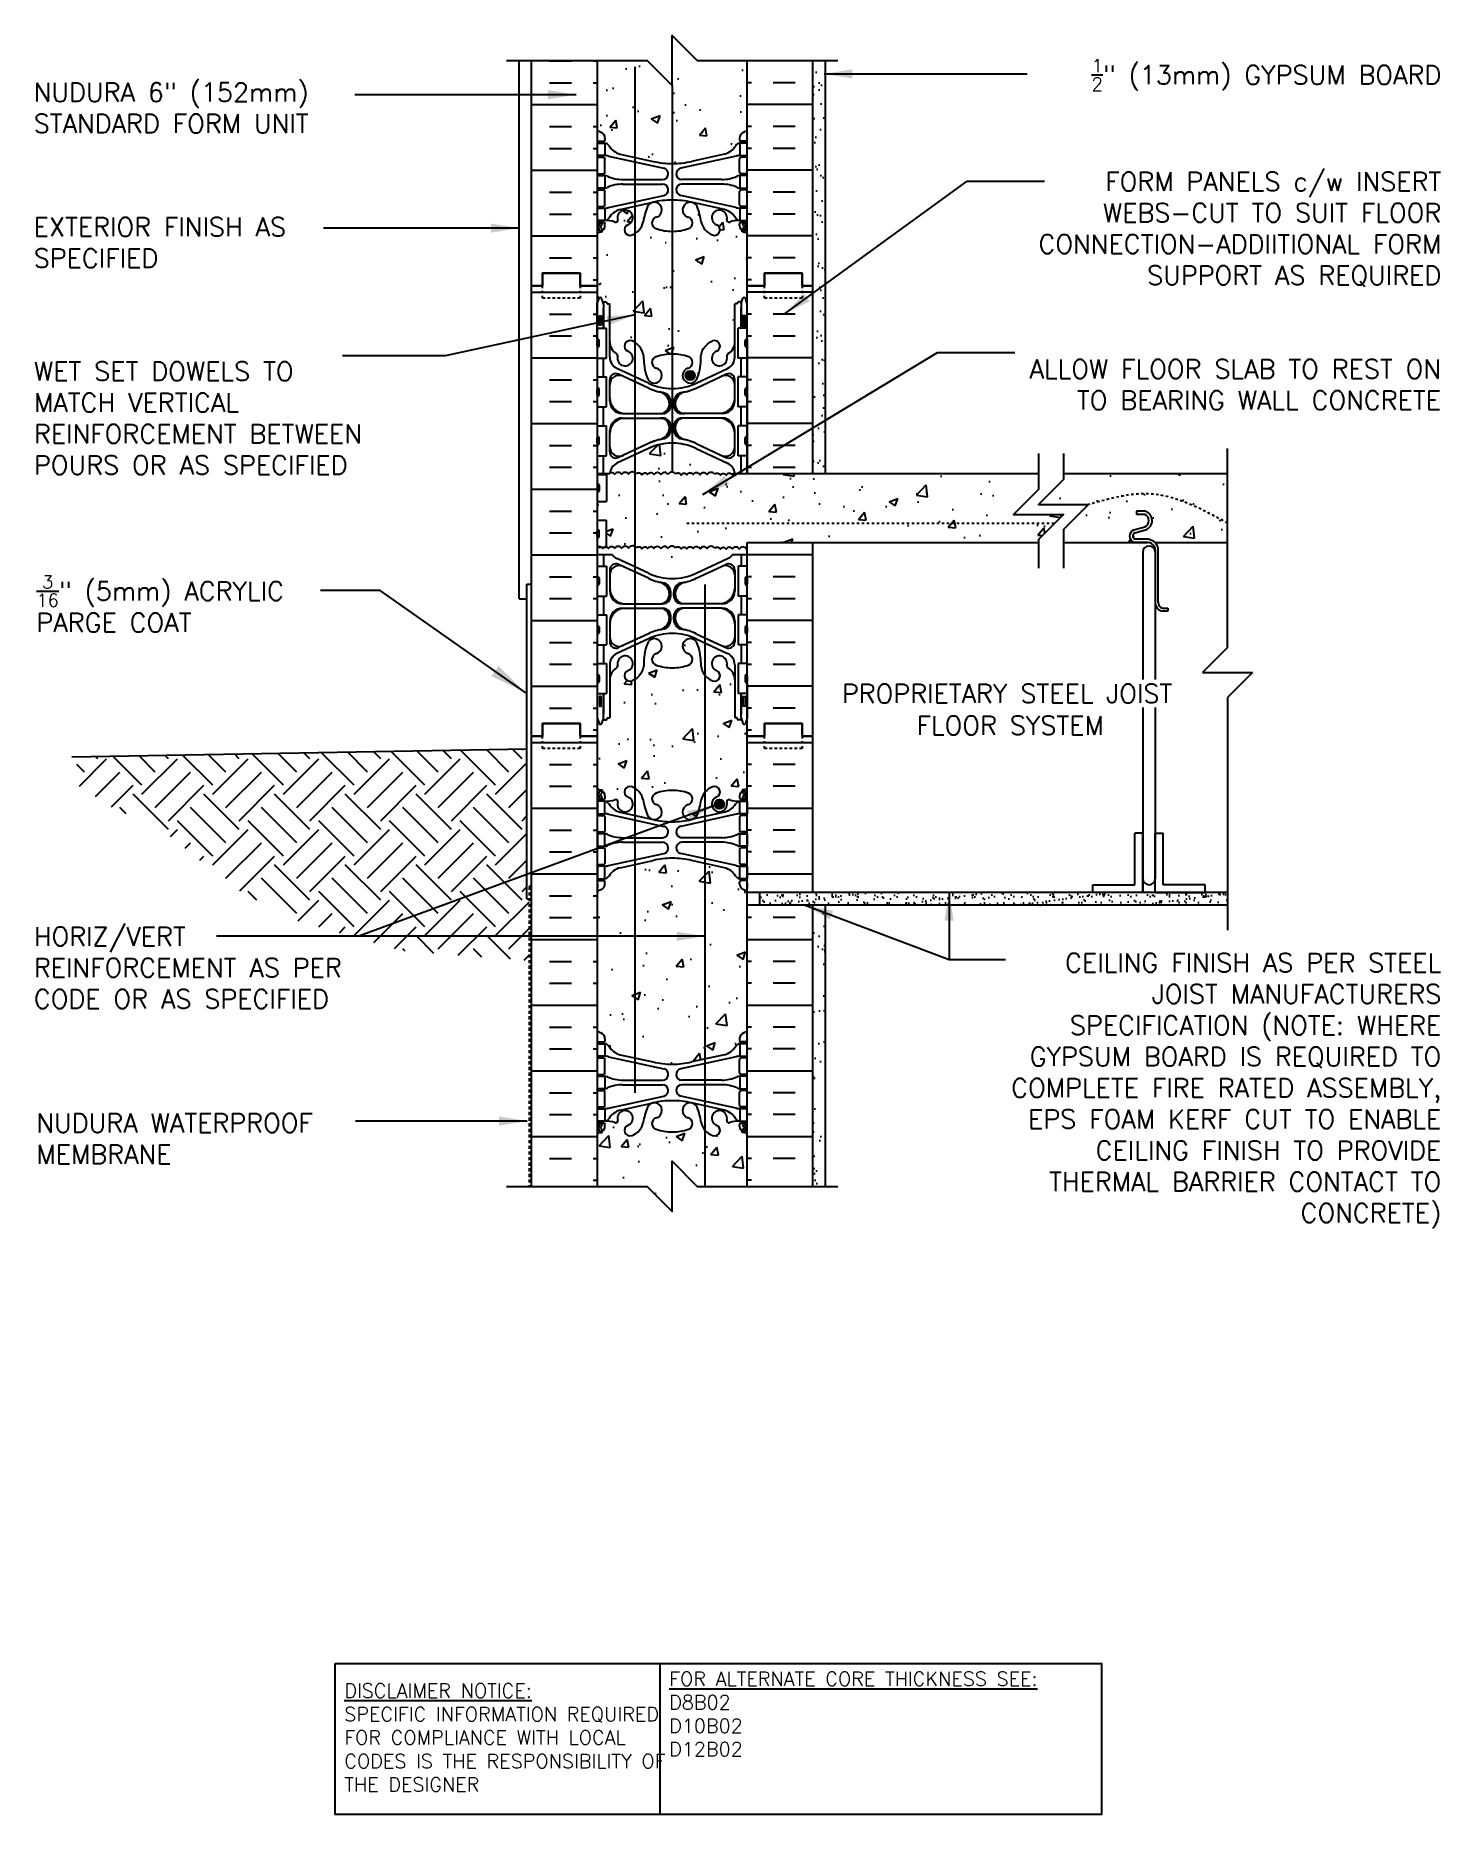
# Model space of a CAD drawing. Header units: inches. Extents: x 93 to 149.2, y 107.4 to 178.5.
import ezdxf
from ezdxf.enums import TextEntityAlignment as Align

# ---------------------------------------------------------------- set-up
doc = ezdxf.new("R2010")
doc.units = ezdxf.units.IN
doc.header["$LTSCALE"] = 0.5
doc.header["$MEASUREMENT"] = 0
doc.linetypes.add('DASHED2', pattern=[0.375, 0.25, -0.125])
doc.linetypes.add('HIDDEN2', pattern=[0.1875, 0.125, -0.0625])
for name, color, linetype in [('HATCH', 12, 'Continuous'), ('line25', 2, 'Continuous'), ('LINE3', 3, 'Continuous'), ('LINE50', 5, 'Continuous'), ('LINE9', 9, 'Continuous'), ('TEXT', 4, 'Continuous'), ('Web_Edge', 9, 'Continuous')]:
    doc.layers.add(name, color=color, linetype=linetype)
doc.styles.add('DIM', font='romans.shx', dxfattribs={"width": 0.7})
doc.styles.add('ROMANS', font='romans.shx', dxfattribs={"height": 0.75})
doc.styles.get("Standard").update_dxf_attribs({"font": 'romans.shx', "height": 0.75})
doc.dimstyles.new('ext_12', dxfattribs={"dimscale": 12, "dimtxt": 0.075, "dimasz": 0.09375, "dimexe": 0.09375, "dimexo": 0.0625, "dimgap": 0.0625, "dimtad": 1, "dimdec": 1, "dimzin": 2, "dimdsep": 46, "dimlunit": 4, "dimtxsty": 'DIM', "dimcen": 0.09, "dimdle": 0.09375, "dimclrt": 4, "dimadec": 0, "dimazin": 0, "dimtfac": 1, "dimtdec": 1, "dimtmove": 2, "dimatfit": 3, "dimfxl": 1, "dimfrac": 2, "dimtolj": 1, "dimtzin": 0, "dimarcsym": 0})
doc.dimstyles.new('ext_8', dxfattribs={"dimscale": 8, "dimtxt": 0.09375, "dimasz": 0.09375, "dimexe": 0.09375, "dimexo": 0.0625, "dimgap": 0.0625, "dimtad": 1, "dimdec": 1, "dimzin": 3, "dimdsep": 46, "dimlunit": 4, "dimtxsty": 'DIM', "dimcen": 0.09, "dimdle": 0.09375, "dimclrt": 4, "dimadec": 0, "dimazin": 0, "dimtfac": 1, "dimtdec": 1, "dimtmove": 2, "dimatfit": 3, "dimfxl": 1, "dimfrac": 2, "dimtolj": 1, "dimtzin": 0, "dimarcsym": 0})
pattern_1 = [(37.5, (4.9538, -36.693), (-0.0314967, 0.963412), [0, -0.76, 0, -0.85, 0, -0.8125]), (7.5, (4.9538, -36.693), (0.8848884, 1.411073), [0, -0.41, 0, -0.685, 0, -0.2625]), (327.5, (4.3388, -36.693), (1.557071, 0.0028295), [0, -0.25, 0, -0.9, 0, -1.175]), (317.5, (4.3388, -36.693), (1.503063, 0.438838), [0, -0.125, 0, -0.59, 0, -0.675])]

msp = doc.modelspace()

# ---------------------------------------------------------------- texts
at = {"layer": 'TEXT', "style": 'ROMANS'}
for s, p in [('PROPRIETARY STEEL JOIST', (125.22, 152.238)), (' FLOOR SYSTEM ', (127.69, 150.964))]:
    msp.add_text(s, height=0.75, dxfattribs=at).set_placement(p, align=Align.MIDDLE_LEFT)
at = {"layer": 'TEXT', "char_height": 0.75, "style": 'ROMANS'}
for s, insert, width, attachment_point in [('\\A1;{\\H0.7x;\\S1/2;}" (13mm) GYPSUM BOARD', (149.187, 176.967), 19.5775, 6), ('\\A1;NUDURA 6" (152mm) STANDARD FORM UNIT', (92.902, 175.648), 16.57727, 4), ('\\A1;FORM PANELS c/w INSERT WEBS-CUT TO SUIT FLOOR CONNECTION-ADDIITIONAL FORM SUPPORT AS REQUIRED', (149.187, 170.794), 19.5775, 6), ('\\A1;EXTERIOR FINISH AS SPECIFIED', (92.902, 170.266), 14.62371, 4), ('\\A1;WET SET DOWELS TO MATCH VERTICAL REINFORCEMENT BETWEEN POURS OR AS SPECIFIED', (92.914, 163.245), 14.25833, 4), ('ALLOW FLOOR SLAB TO REST ON TO BEARING WALL CONCRETE', (149.178, 164.588), 18.08617, 6), ('\\A1;{\\H0.7x;\\S3/16;}" (5mm) ACRYLIC PARGE COAT', (93.011, 155.833), 14.0636, 4), ('HORIZ/VERT REINFORCEMENT AS PER CODE OR AS SPECIFIED', (92.91, 141.278), 15.30561, 4), ('CEILING FINISH AS PER STEEL JOIST MANUFACTURERS SPECIFICATION (NOTE: WHERE GYPSUM BOARD IS REQUIRED TO COMPLETE FIRE RATED ASSEMBLY, EPS FOAM KERF CUT TO ENABLE CEILING FINISH TO PROVIDE THERMAL BARRIER CONTACT TO CONCRETE)', (149.187, 136.351), 19.5775, 6), ('\\A1;NUDURA WATERPROOF MEMBRANE', (93.011, 134.445), 14.3929, 4)]:
    msp.add_mtext(s, dxfattribs=dict(at, insert=insert, width=width, attachment_point=attachment_point))
at = {"layer": 'TEXT', "char_height": 0.5625, "attachment_point": 4}
for s, insert, width in [('{\\LFOR ALTERNATE CORE THICKNESS SEE:\\P}D8B02\\PD10B02\\PD12B02', (118.314, 111.446), 23.33295), ('{\\LDISCLAIMER NOTICE:}\\PSPECIFIC INFORMATION REQUIRED FOR COMPLIANCE WITH LOCAL CODES IS THE RESPONSIBILITY OF THE DESIGNER', (105.322, 110.505), 14.00235)]:
    msp.add_mtext(s, dxfattribs=dict(at, insert=insert, width=width))

# ---------------------------------------------------------------- blocks, each defined once
blk = doc.blocks.new('Cutline')
at = {"layer": 'LINE9'}
blk.add_lwpolyline([(-12.25, 0), (-6.625, 0), (-5.625, -1), (-5.625, 1), (-4.625, 0), (1, 0)], dxfattribs=at)

# ---------------------------------------------------------------- hatches: boundary and pattern name
at = {"layer": 'HATCH'}
h = msp.add_hatch(dxfattribs=at)
h.set_pattern_fill('AR-CONC', color=256, scale=0.5)
h.paths.add_polyline_path([(121.438, 177.54), (119.438, 177.54), (118.438, 178.54), (118.438, 176.54), (118.438, 173.423, 0.057795), (119.206, 173.512), (120.528, 173.802, 0.196323), (120.977, 174.149, -0.188973), (121.133, 174.243), (121.238, 174.243), (121.238, 174.313), (121.191, 174.313, -0.414214), (121.128, 174.376), (121.128, 174.443, -0.317837), (121.295, 174.679, 0.082415), (121.438, 174.758)])
h.paths.add_polyline_path([(118.438, 176.54), (117.438, 177.54), (115.438, 177.54), (115.438, 174.758, 0.082415), (115.582, 174.679, -0.317837), (115.748, 174.443), (115.748, 174.376, -0.414214), (115.686, 174.313), (115.638, 174.313), (115.638, 174.243), (115.743, 174.243, -0.188973), (115.899, 174.149, 0.196323), (116.348, 173.802), (117.67, 173.512, 0.057795), (118.438, 173.423)])
h.paths.add_polyline_path([(118.438, 170.714, -0.082755), (117.79, 170.822, -0.735593), (117.802, 171.28, 0.955472), (117.664, 171.874), (117.645, 171.869, 0.223253), (117.444, 171.705, 0.053157), (117.278, 171.09, -0.201719), (116.938, 170.624), (116.938, 166.278, -0.280934), (117.297, 165.589, 0.10488), (117.469, 164.778, 1.422913), (117.802, 165.245, -0.735593), (117.79, 165.703, -0.082755), (118.438, 165.811)])
h.paths.add_polyline_path([(116.938, 170.624, -0.040657), (116.83, 170.57, -1), (116.667, 170.978, 2.182095), (116.256, 171.191, -0.601435), (116.137, 171.086, 0.10046), (115.743, 171.143), (115.638, 171.143), (115.638, 171.073), (115.686, 171.073, -0.414214), (115.748, 171.011), (115.748, 170.943, -0.249069), (115.638, 170.736), (115.638, 170.695), (115.548, 170.695, 0.064398), (115.438, 170.629), (115.438, 168.54), (115.438, 167.811), (115.513, 168.041, -0.6), (115.613, 168.041), (115.662, 167.891), (115.788, 167.891, -0.414214), (115.838, 167.841), (115.838, 167.811), (115.938, 167.811), (115.938, 166.296, 0.258958), (116.197, 165.829, -0.31131), (116.254, 165.699, 2.127293), (116.667, 165.923, -1), (116.83, 166.332, -0.040657), (116.938, 166.278)])
h.paths.add_polyline_path([(121.438, 168.54), (121.438, 170.629, 0.064398), (121.328, 170.695), (121.238, 170.695), (121.238, 170.736, -0.249069), (121.128, 170.943), (121.128, 171.011, -0.414214), (121.191, 171.073), (121.238, 171.073), (121.238, 171.143), (121.133, 171.143, 0.10046), (120.74, 171.086, -0.601435), (120.62, 171.191, 2.182095), (120.21, 170.978, -1), (120.047, 170.57, -0.24438), (119.598, 171.09, 0.053157), (119.432, 171.705, 0.223253), (119.232, 171.869), (119.212, 171.874, 0.955472), (119.074, 171.28, -0.735593), (119.087, 170.822, -0.082755), (118.438, 170.714), (118.438, 165.811, -0.082755), (119.087, 165.703, -0.735593), (119.074, 165.245, 1.422913), (119.408, 164.778, 0.10488), (119.58, 165.589, -0.325306), (120.047, 166.332, -1), (120.21, 165.923, 2.127293), (120.623, 165.699, -0.31131), (120.679, 165.829, 0.258958), (120.938, 166.296), (120.938, 167.811), (121.038, 167.811), (121.038, 167.841, -0.414214), (121.088, 167.891), (121.214, 167.891), (121.263, 168.041, -0.6), (121.363, 168.041), (121.438, 167.811)])
h.paths.add_polyline_path([(119.344, 164.951, -1), (118.969, 164.951, -1)], flags=16)
h.paths.add_polyline_path([(118.438, 162.247, 0.109869), (117.485, 162.034), (116.938, 161.779), (116.938, 161.077, -0.114809), (117.004, 161.022, -0.445343), (117.227, 160.982, -0.520567), (117.454, 160.989, -0.520567), (117.703, 160.997, -0.520567), (117.983, 160.995, -0.520567), (118.262, 161.004, -0.277878), (118.438, 161.088)])
h.paths.add_polyline_path([(120.65, 161.446), (119.392, 162.034, 0.093369), (118.585, 162.242, 0.016332), (118.438, 162.247), (118.438, 161.088, -0.212019), (118.572, 161.013, -0.445343), (118.795, 160.974, -0.520567), (119.023, 160.981, -0.520567), (119.271, 160.988, -0.520567), (119.551, 160.987, -0.520567), (119.83, 160.995, -0.520567), (120.141, 161.005, -0.445343), (120.364, 160.965, -0.520567), (120.591, 160.972, -0.520567), (120.84, 160.98, -0.175549), (120.935, 161.046, 0.262337)])
h.paths.add_polyline_path([(116.938, 161.779), (116.226, 161.446, 0.261124), (115.941, 161.048, -0.37063), (116.134, 161.005, -0.520567), (116.414, 161.004, -0.520567), (116.693, 161.012, -0.382876), (116.938, 161.077)])
h.paths.add_polyline_path([(120.65, 157.633, 0.118993), (120.833, 157.78), (121.438, 157.78), (121.438, 158.073, 0.077714), (121.399, 158.029, 0.520567), (121.12, 158.021, 0.520567), (120.84, 158.023, 0.520567), (120.591, 158.015, 0.520567), (120.364, 158.008, 0.445343), (120.141, 158.047, 0.520567), (119.83, 158.038, 0.520567), (119.551, 158.029, 0.520567), (119.271, 158.031, 0.520567), (119.023, 158.024, 0.520567), (118.795, 158.017, 0.445343), (118.572, 158.056, 0.520567), (118.262, 158.046, 0.520567), (117.983, 158.038, 0.520567), (117.703, 158.04, 0.520567), (117.454, 158.032, 0.520567), (117.227, 158.025, 0.445343), (117.004, 158.064, 0.114809), (116.938, 158.12), (116.938, 157.3), (117.485, 157.045, 0.109869), (118.438, 156.833, 0.109869), (119.392, 157.045)])
h.paths.add_polyline_path([(116.938, 158.12, 0.382876), (116.693, 158.055, 0.520567), (116.414, 158.046, 0.520567), (116.134, 158.048, 0.520567), (115.886, 158.041, 0.182404), (115.803, 158.093), (115.803, 158.085), (115.719, 158.085, 0.145019), (115.658, 158.034, 0.122352), (115.606, 158.085), (115.453, 158.085, 0.028683), (115.438, 158.075), (115.438, 157.78), (116.043, 157.78, 0.118993), (116.226, 157.633), (116.938, 157.3)])
h.paths.add_polyline_path([(119.738, 152.978, -0.186086), (119.58, 153.49, 0.10488), (119.408, 154.302, 1.422913), (119.074, 153.834, -0.735593), (119.087, 153.376, -0.082755), (118.438, 153.268, -0.082755), (117.79, 153.376, -0.735593), (117.802, 153.834, 1.422913), (117.469, 154.302, 0.10488), (117.297, 153.49, -0.280934), (116.938, 152.801), (116.938, 148.456, -0.201719), (117.278, 147.989, 0.053157), (117.444, 147.375, 0.223253), (117.645, 147.21), (117.664, 147.205, 0.955472), (117.802, 147.799, -0.735593), (117.79, 148.257, -0.082755), (118.438, 148.365, -0.082755), (119.087, 148.257, -0.735593), (119.074, 147.799, 0.955472), (119.212, 147.205), (119.232, 147.21, 0.223253), (119.432, 147.375, 0.053157), (119.598, 147.989, -0.10959), (119.738, 148.279)])
h.paths.add_polyline_path([(121.214, 151.188), (121.088, 151.188, -0.414214), (121.038, 151.238), (121.038, 151.268), (120.938, 151.268), (120.938, 152.784, 0.258958), (120.679, 153.25, -0.31131), (120.623, 153.381, 2.127293), (120.21, 153.156, -1), (120.047, 152.748, -0.131273), (119.738, 152.978), (119.738, 148.279, -0.131273), (120.047, 148.509, -1), (120.21, 148.101, 2.182095), (120.62, 147.888, -0.601435), (120.74, 147.993, 0.10046), (121.133, 147.936), (121.238, 147.936), (121.238, 148.006), (121.191, 148.006, -0.414214), (121.128, 148.068), (121.128, 148.136, -0.249069), (121.238, 148.343), (121.238, 148.385), (121.328, 148.385, 0.064398), (121.438, 148.451), (121.438, 150.54), (121.438, 151.268), (121.363, 151.038, -0.6), (121.263, 151.038)])
h.paths.add_polyline_path([(120.511, 147.818, -1), (120.136, 147.818, -1)], flags=16)
h.paths.add_polyline_path([(116.938, 152.801, -0.040657), (116.83, 152.748, -1), (116.667, 153.156, 2.127293), (116.254, 153.381, -0.31131), (116.197, 153.25, 0.258958), (115.938, 152.784), (115.938, 151.268), (115.838, 151.268), (115.838, 151.238, -0.414214), (115.788, 151.188), (115.662, 151.188), (115.613, 151.038, -0.6), (115.513, 151.038), (115.438, 151.268), (115.438, 150.54), (115.438, 148.451, 0.064398), (115.548, 148.385), (115.638, 148.385), (115.638, 148.343, -0.249069), (115.748, 148.136), (115.748, 148.068, -0.414214), (115.686, 148.006), (115.638, 148.006), (115.638, 147.936), (115.743, 147.936, 0.10046), (116.137, 147.993, -0.601435), (116.256, 147.888, 2.182095), (116.667, 148.101, -1), (116.83, 148.509, -0.040657), (116.938, 148.456)])
h.paths.add_polyline_path([(119.738, 145.45), (119.206, 145.567, 0.057795), (118.438, 145.656, 0.057795), (117.67, 145.567), (116.938, 145.407), (116.938, 137.673), (117.67, 137.512, 0.057795), (118.438, 137.423, 0.057795), (119.206, 137.512), (119.738, 137.629)])
h.paths.add_polyline_path([(121.438, 144.321, 0.082415), (121.295, 144.4, -0.317837), (121.128, 144.636), (121.128, 144.703, -0.414214), (121.191, 144.766), (121.238, 144.766), (121.238, 144.836), (121.133, 144.836, -0.188973), (120.977, 144.931, 0.196323), (120.528, 145.277), (119.738, 145.45), (119.738, 137.629), (120.528, 137.802, 0.196323), (120.977, 138.149, -0.188973), (121.133, 138.243), (121.238, 138.243), (121.238, 138.313), (121.191, 138.313, -0.414214), (121.128, 138.376), (121.128, 138.443, -0.317837), (121.295, 138.679, 0.082415), (121.438, 138.758)])
h.paths.add_polyline_path([(116.938, 145.407), (116.348, 145.277, 0.196323), (115.899, 144.931, -0.188973), (115.743, 144.836), (115.638, 144.836), (115.638, 144.766), (115.686, 144.766, -0.414214), (115.748, 144.703), (115.748, 144.636, -0.317837), (115.582, 144.4, 0.082415), (115.438, 144.321), (115.438, 138.758, 0.082415), (115.582, 138.679, -0.317837), (115.748, 138.443), (115.748, 138.376, -0.414214), (115.686, 138.313), (115.638, 138.313), (115.638, 138.243), (115.743, 138.243, -0.188973), (115.899, 138.149, 0.196323), (116.348, 137.802), (116.938, 137.673)])
h.paths.add_polyline_path([(119.738, 134.8, -0.10959), (119.598, 135.09, 0.053157), (119.432, 135.705, 0.223253), (119.232, 135.869), (119.212, 135.874, 0.955472), (119.074, 135.28, -0.735593), (119.087, 134.822, -0.082755), (118.438, 134.714, -0.082755), (117.79, 134.822, -0.735593), (117.802, 135.28, 0.955472), (117.664, 135.874), (117.645, 135.869, 0.223253), (117.444, 135.705, 0.053157), (117.278, 135.09, -0.24438), (116.83, 134.57, -1), (116.667, 134.978, 2.182095), (116.256, 135.191, -0.601435), (116.137, 135.086, 0.10046), (115.743, 135.143), (115.638, 135.143), (115.638, 135.073), (115.686, 135.073, -0.414214), (115.748, 135.011), (115.748, 134.943, -0.249069), (115.638, 134.736), (115.638, 134.695), (115.548, 134.695, 0.064398), (115.438, 134.629), (115.438, 132.54), (117.438, 132.54), (118.438, 131.54), (118.438, 133.54), (119.438, 132.54), (119.738, 132.54)])
h.paths.add_polyline_path([(121.438, 134.629, 0.064398), (121.328, 134.695), (121.238, 134.695), (121.238, 134.736, -0.249069), (121.128, 134.943), (121.128, 135.011, -0.414214), (121.191, 135.073), (121.238, 135.073), (121.238, 135.143), (121.133, 135.143, 0.10046), (120.74, 135.086, -0.601435), (120.62, 135.191, 2.182095), (120.21, 134.978, -1), (120.047, 134.57, -0.131273), (119.738, 134.8), (119.738, 132.54), (121.438, 132.54)])
h = msp.add_hatch(dxfattribs=at)
h.set_pattern_fill('AR-SAND', color=256, scale=0.5, style=0)
h.set_pattern_definition(pattern_1)
h.paths.add_polyline_path([(124.063, 161.03), (124.563, 161.03), (124.563, 163.736), (124.063, 163.489)])
h.paths.add_polyline_path([(124.563, 168.177), (124.063, 167.93), (124.063, 163.489), (124.563, 163.736)])
h.paths.add_polyline_path([(124.563, 169.841), (124.063, 169.841), (124.063, 168.54), (124.063, 167.93), (124.563, 168.177)])
h.paths.add_polyline_path([(124.563, 177.54), (124.063, 177.54), (124.063, 169.841), (124.563, 169.841)])
h = msp.add_hatch(dxfattribs=at)
h.set_pattern_fill('INSUL', color=256, scale=7, style=0)
h.set_pattern_definition([(0, (-2810.7233, -246.47), (0, 2.625), []), (0, (-2810.7233, -245.595), (0, 2.625), [0.875, -0.875]), (0, (-2810.7233, -244.72), (0, 2.625), [0.875, -0.875])])
h.paths.add_polyline_path([(112.813, 150.54), (113.251, 150.54), (113.251, 151.04), (114.751, 151.04), (114.751, 150.54), (115.438, 150.54), (115.438, 168.54), (114.751, 168.54), (114.751, 169.04), (113.251, 169.04), (113.251, 168.54), (112.813, 168.54)])
h = msp.add_hatch(dxfattribs=at)
h.set_pattern_fill('AR-CONC', color=256, scale=0.5)
h.paths.add_polyline_path([(116.938, 161.077, 0.382876), (116.693, 161.012, 0.520567), (116.414, 161.004, 0.520567), (116.134, 161.005, 0.37063), (115.941, 161.048, 0.009198), (115.94, 161.03), (115.438, 161.03), (115.438, 160.995), (115.803, 160.995), (115.803, 159.915), (115.438, 159.915), (115.438, 159.165), (115.803, 159.165), (115.803, 158.093, -0.182404), (115.886, 158.041, -0.520567), (116.134, 158.048, -0.520567), (116.414, 158.046, -0.520567), (116.693, 158.055, -0.382876), (116.938, 158.12)])
h.paths.add_polyline_path([(140.646, 161.03), (134.086, 161.03), (134.086, 160.791), (133.086, 159.791), (135.086, 159.791), (134.086, 158.791), (134.086, 158.28), (134.484, 158.28), (136.895, 158.28, -0.679626), (136.895, 158.78), (137.329, 158.902, 0.684458), (137.329, 159.402), (137.006, 159.402), (137.006, 159.527), (137.35, 159.527, -0.714868), (137.368, 158.784), (136.936, 158.662, 0.616244), (136.923, 158.405), (137.391, 158.405, -0.207325), (137.737, 158.28), (140.646, 158.28)])
h = msp.add_hatch(dxfattribs=at)
h.set_pattern_fill('AR-CONC', color=256, scale=0.5)
h.paths.add_polyline_path([(133.086, 160.396), (133.086, 161.03), (121.438, 161.03), (120.937, 161.03, 0.008063), (120.935, 161.046, 0.175549), (120.84, 160.98, 0.520567), (120.591, 160.972, 0.520567), (120.364, 160.965, 0.445343), (120.141, 161.005, 0.520567), (119.83, 160.995, 0.520567), (119.551, 160.987, 0.520567), (119.271, 160.988, 0.520567), (119.023, 160.981, 0.520567), (118.795, 160.974, 0.445343), (118.572, 161.013, 0.520567), (118.262, 161.004, 0.520567), (117.983, 160.995, 0.520567), (117.703, 160.997, 0.520567), (117.454, 160.989, 0.520567), (117.227, 160.982, 0.445343), (117.004, 161.022, 0.114809), (116.938, 161.077), (116.938, 158.12, -0.114809), (117.004, 158.064, -0.445343), (117.227, 158.025, -0.520567), (117.454, 158.032, -0.520567), (117.703, 158.04, -0.520567), (117.983, 158.038, -0.520567), (118.262, 158.046, -0.520567), (118.572, 158.056, -0.445343), (118.795, 158.017, -0.520567), (119.023, 158.024, -0.520567), (119.271, 158.031, -0.520567), (119.551, 158.029, -0.520567), (119.83, 158.038, -0.520567), (120.141, 158.047, -0.445343), (120.364, 158.008, -0.520567), (120.591, 158.015, -0.520567), (120.84, 158.023, -0.520567), (121.12, 158.021, -0.520567), (121.399, 158.029, -0.077714), (121.438, 158.073), (121.438, 158.28), (133.086, 158.28), (133.086, 158.396), (134.086, 159.396), (132.086, 159.396)])
h = msp.add_hatch(dxfattribs=at)
h.set_pattern_fill('INSUL', color=256, scale=7, style=0)
h.set_pattern_definition([(0, (-2810.7233, -264.47), (0, 2.625), []), (0, (-2810.7233, -263.595), (0, 2.625), [0.875, -0.875]), (0, (-2810.7233, -262.72), (0, 2.625), [0.875, -0.875])])
h.paths.add_polyline_path([(112.813, 132.54), (113.251, 132.54), (113.251, 133.04), (114.751, 133.04), (114.751, 132.54), (115.438, 132.54), (115.438, 150.54), (114.751, 150.54), (114.751, 151.04), (113.251, 151.04), (113.251, 150.54), (112.813, 150.54)])
h = msp.add_hatch(dxfattribs=at)
h.set_pattern_fill('INSUL', color=256, scale=7, style=0)
h.set_pattern_definition([(180, (3047.5998, -264.47), (0, 2.625), []), (180, (3047.5998, -263.595), (0, 2.625), [0.875, -0.875]), (180, (3047.5998, -262.72), (0, 2.625), [0.875, -0.875])])
h.paths.add_polyline_path([(121.438, 144.28), (124.063, 144.28), (124.063, 150.54), (123.626, 150.54), (123.626, 151.04), (122.126, 151.04), (122.126, 150.54), (121.438, 150.54)])
h.paths.add_polyline_path([(124.063, 143.78), (121.438, 143.78), (121.438, 132.54), (122.126, 132.54), (122.126, 133.04), (123.626, 133.04), (123.626, 132.54), (124.063, 132.54)])
h = msp.add_hatch(dxfattribs=at)
h.set_pattern_fill('EARTH', color=256, scale=8, angle=45, style=0)
h.set_pattern_definition([(45, (4.9538, -36.693), (2e-16, 2.828427), [2, -2]), (45, (4.4235, -36.1627), (2e-16, 2.828427), [2, -2]), (45, (3.8932, -35.6324), (2e-16, 2.828427), [2, -2]), (135, (3.8932, -35.2788), (-2.828427, 4e-16), [2, -2]), (135, (4.4235, -34.7485), (-2.828427, 4e-16), [2, -2]), (135, (4.9538, -34.2182), (-2.828427, 4e-16), [2, -2])])
h.paths.add_polyline_path([(112.719, 141.559), (112.719, 144.03), (112.626, 144.03), (112.626, 150.03), (94.629, 149.716), (94.629, 148.607), (96.062, 147.681), (98.11, 146.747), (100.826, 144.523), (103.186, 143.233), (107.682, 141.943)])
h = msp.add_hatch(dxfattribs=at)
h.set_pattern_fill('AR-SAND', color=256, scale=0.25, style=0)
h.set_pattern_definition([(37.5, (59.6163, 50.72317), (-0.0157483, 0.481706), [0, -0.38, 0, -0.425, 0, -0.40625]), (7.5, (59.6163, 50.72317), (0.4424442, 0.7055365), [0, -0.205, 0, -0.3425, 0, -0.13125]), (327.5, (59.3088, 50.72317), (0.7785355, 0.0014148), [0, -0.125, 0, -0.45, 0, -0.5875]), (317.5, (59.3088, 50.7232), (0.7515317, 0.219419), [0, -0.0625, 0, -0.295, 0, -0.3375])])
h.paths.add_polyline_path([(140.646, 143.78), (140.646, 144.28), (121.938, 144.28), (121.938, 143.78)])
h = msp.add_hatch(dxfattribs=at)
h.set_pattern_fill('AR-SAND', color=256, scale=0.5, style=0)
h.set_pattern_definition(pattern_1)
h.paths.add_polyline_path([(124.563, 143.78), (124.063, 143.78), (124.063, 140.85), (124.563, 139.901)])
h.paths.add_polyline_path([(124.563, 139.901), (124.063, 140.85), (124.063, 132.54), (124.563, 132.54)])
at = {"layer": 'LINE3'}
for points in [[(118.969, 164.951, 1), (119.344, 164.951, 1)], [(120.136, 147.818, 1), (120.511, 147.818, 1)]]:
    msp.add_hatch(color=256, dxfattribs=at).paths.add_polyline_path(points)

# ---------------------------------------------------------------- linework, layer by layer
at = {"layer": 'HATCH'}
for p, q in [((113.527, 177.53), (114.402, 177.53)), ((115.277, 177.53), (115.438, 177.53)), ((123.35, 177.53), (122.475, 177.53)), ((113.527, 176.655), (114.402, 176.655)), ((115.277, 176.655), (115.438, 176.655)), ((121.6, 176.655), (121.438, 176.655)), ((123.35, 176.655), (122.475, 176.655)), ((112.813, 175.78), (115.438, 175.78)), ((124.063, 175.78), (121.438, 175.78)), ((113.527, 174.905), (114.402, 174.905)), ((115.277, 174.905), (115.438, 174.905)), ((121.6, 174.905), (121.438, 174.905)), ((123.35, 174.905), (122.475, 174.905)), ((113.527, 174.03), (114.402, 174.03)), ((115.277, 174.03), (115.438, 174.03)), ((121.6, 174.03), (121.438, 174.03)), ((123.35, 174.03), (122.475, 174.03)), ((112.813, 173.155), (115.438, 173.155)), ((124.063, 173.155), (121.438, 173.155)), ((113.527, 172.28), (114.402, 172.28)), ((115.277, 172.28), (115.438, 172.28)), ((121.6, 172.28), (121.438, 172.28)), ((123.35, 172.28), (122.475, 172.28)), ((113.527, 171.405), (114.402, 171.405)), ((115.277, 171.405), (115.438, 171.405)), ((121.6, 171.405), (121.438, 171.405)), ((123.35, 171.405), (122.475, 171.405)), ((112.813, 170.53), (115.438, 170.53)), ((124.063, 170.53), (121.438, 170.53)), ((113.527, 169.655), (114.402, 169.655)), ((115.277, 169.655), (115.438, 169.655)), ((121.6, 169.655), (121.438, 169.655)), ((123.35, 169.655), (122.475, 169.655)), ((115.277, 168.78), (115.438, 168.78)), ((121.6, 168.78), (121.438, 168.78)), ((124.063, 168.28), (121.438, 168.28)), ((121.6, 167.405), (121.438, 167.405)), ((123.35, 167.405), (122.475, 167.405)), ((121.044, 166.488), (121.044, 166.488)), ((121.6, 166.53), (121.438, 166.53)), ((123.35, 166.53), (122.475, 166.53)), ((124.063, 165.655), (121.438, 165.655)), ((121.6, 164.78), (121.438, 164.78)), ((123.35, 164.78), (122.475, 164.78)), ((121.6, 163.905), (121.438, 163.905)), ((123.35, 163.905), (122.475, 163.905)), ((124.063, 163.03), (121.438, 163.03)), ((121.6, 162.155), (121.438, 162.155)), ((123.35, 162.155), (122.475, 162.155)), ((121.6, 161.28), (121.438, 161.28)), ((123.35, 161.28), (122.475, 161.28)), ((116.774, 158.12), (116.774, 158.12)), ((133.096, 158.158), (133.096, 158.158)), ((120.498, 157.335), (120.498, 157.335)), ((124.063, 157.78), (121.438, 157.78)), ((121.6, 156.905), (121.438, 156.905)), ((123.35, 156.905), (122.475, 156.905)), ((121.6, 156.03), (121.438, 156.03)), ((123.35, 156.03), (122.475, 156.03)), ((124.063, 155.155), (121.438, 155.155)), ((121.6, 154.28), (121.438, 154.28)), ((123.35, 154.28), (122.475, 154.28)), ((121.6, 153.405), (121.438, 153.405)), ((123.35, 153.405), (122.475, 153.405)), ((124.063, 152.53), (121.438, 152.53)), ((121.6, 151.655), (121.438, 151.655)), ((123.35, 151.655), (122.475, 151.655)), ((121.6, 150.78), (121.438, 150.78))]:
    msp.add_line(p, q, dxfattribs=at)
for points in [[(117.004, 161.022, 0.520567), (116.693, 161.012, 0.520567), (116.414, 161.004, 0.520567), (116.134, 161.005, 0.37063), (115.941, 161.048, 0.37063)], [(118.572, 161.013, 0.520567), (118.262, 161.004, 0.520567), (117.983, 160.995, 0.520567), (117.703, 160.997, 0.520567), (117.454, 160.989, 0.520567), (117.227, 160.982, 0.445343), (117.004, 161.022, 0.445343)], [(120.141, 161.005, 0.520567), (119.83, 160.995, 0.520567), (119.551, 160.987, 0.520567), (119.271, 160.988, 0.520567), (119.023, 160.981, 0.520567), (118.795, 160.974, 0.445343), (118.572, 161.013, 0.445343)], [(120.935, 161.046, 0.175549), (120.84, 160.98, 0.520567), (120.591, 160.972, 0.520567), (120.364, 160.965, 0.445343), (120.141, 161.005)], [(117.004, 158.064, 0.520567), (116.693, 158.055, 0.520567), (116.414, 158.046, 0.520567), (116.134, 158.048, 0.520567), (115.886, 158.041, 0.520567), (115.658, 158.034, 0.445343), (115.435, 158.073, 0.445343)], [(118.572, 158.056, 0.520567), (118.262, 158.046, 0.520567), (117.983, 158.038, 0.520567), (117.703, 158.04, 0.520567), (117.454, 158.032, 0.520567), (117.227, 158.025, 0.445343), (117.004, 158.064, 0.445343)], [(120.141, 158.047, 0.520567), (119.83, 158.038, 0.520567), (119.551, 158.029, 0.520567), (119.271, 158.031, 0.520567), (119.023, 158.024, 0.520567), (118.795, 158.017, 0.445343), (118.572, 158.056, 0.445343)], [(121.438, 158.073, 0.077714), (121.399, 158.029, 0.520567), (121.12, 158.021, 0.520567), (120.84, 158.023, 0.520567), (120.591, 158.015, 0.520567), (120.364, 158.008, 0.445343), (120.141, 158.047)]]:
    msp.add_lwpolyline(points, format="xyb", dxfattribs=at)
at = {"layer": 'line25'}
for p, q in [((115.438, 177.54), (115.438, 168.54)), ((121.438, 168.54), (121.438, 177.54)), ((115.438, 168.54), (115.438, 150.54)), ((121.438, 161.03), (121.438, 168.54)), ((115.438, 166.845), (115.803, 166.845)), ((115.803, 165.645), (115.803, 166.845)), ((121.438, 166.845), (121.073, 166.845)), ((121.073, 165.645), (121.073, 166.845)), ((115.438, 165.645), (115.803, 165.645)), ((121.438, 165.645), (121.073, 165.645)), ((115.438, 164.895), (115.803, 164.895)), ((115.803, 163.695), (115.803, 164.895)), ((121.073, 163.695), (121.073, 164.895)), ((121.438, 164.895), (121.073, 164.895)), ((115.438, 163.695), (115.803, 163.695)), ((121.438, 163.695), (121.073, 163.695)), ((115.438, 162.945), (115.803, 162.945)), ((115.803, 161.745), (115.803, 162.945)), ((121.438, 162.945), (121.073, 162.945)), ((121.073, 161.745), (121.073, 162.945)), ((115.438, 161.745), (115.803, 161.745)), ((121.438, 161.745), (121.073, 161.745)), ((115.438, 160.995), (115.803, 160.995)), ((115.803, 160.995), (115.803, 159.915)), ((121.438, 161.03), (133.086, 161.03)), ((134.086, 161.03), (140.646, 161.03)), ((134.086, 161.03), (134.484, 161.03)), ((115.438, 159.915), (115.803, 159.915)), ((137.35, 159.527), (137.006, 159.527)), ((137.006, 159.527), (137.006, 159.402)), ((137.329, 159.402), (137.006, 159.402)), ((115.438, 159.165), (115.803, 159.165)), ((115.803, 158.085), (115.803, 159.165)), ((136.895, 158.78), (137.329, 158.902)), ((136.929, 158.66), (137.362, 158.782)), ((115.438, 158.085), (115.803, 158.085)), ((121.438, 157.78), (121.438, 158.28)), ((121.438, 158.28), (133.086, 158.28)), ((134.086, 158.28), (134.484, 158.28)), ((134.09, 158.28), (137.444, 158.28)), ((137.395, 158.28), (136.895, 158.28)), ((137.395, 158.405), (136.923, 158.405)), ((137.252, 157.885), (137.252, 152.801)), ((137.737, 158.28), (140.646, 158.28)), ((137.752, 157.885), (137.752, 152.801)), ((137.863, 155.87), (137.863, 158.077)), ((115.438, 157.335), (115.803, 157.335)), ((115.803, 157.335), (115.803, 156.135)), ((121.438, 157.335), (121.073, 157.335)), ((121.073, 157.335), (121.073, 156.135)), ((115.438, 156.135), (115.803, 156.135)), ((121.438, 156.135), (121.073, 156.135)), ((115.438, 155.385), (115.803, 155.385)), ((115.803, 155.385), (115.803, 154.185)), ((121.073, 155.385), (121.073, 154.185)), ((121.438, 155.385), (121.073, 155.385)), ((121.438, 150.54), (121.438, 155.495)), ((138.258, 155.529), (138.044, 155.529)), ((138.054, 155.654), (138.258, 155.654)), ((138.258, 155.654), (138.258, 155.529)), ((115.438, 154.185), (115.803, 154.185)), ((121.438, 154.185), (121.073, 154.185)), ((115.438, 153.435), (115.803, 153.435)), ((115.803, 153.435), (115.803, 152.235)), ((121.438, 153.435), (121.073, 153.435)), ((121.073, 153.435), (121.073, 152.235)), ((115.438, 152.235), (115.803, 152.235)), ((121.438, 152.235), (121.073, 152.235)), ((137.252, 151.676), (137.252, 144.843)), ((137.752, 151.676), (137.752, 144.843)), ((115.438, 150.54), (115.438, 132.54)), ((121.438, 132.54), (121.438, 150.54)), ((137.252, 146.655), (136.94, 146.655)), ((136.94, 144.593), (136.94, 146.655)), ((137.252, 146.655), (137.252, 144.28)), ((137.252, 144.28), (137.252, 146.655)), ((137.752, 146.655), (138.065, 146.655)), ((137.752, 144.28), (137.752, 146.655)), ((138.065, 144.593), (138.065, 146.655)), ((135.252, 144.28), (135.252, 144.593)), ((135.252, 144.593), (136.94, 144.593)), ((139.752, 144.593), (138.065, 144.593)), ((139.752, 144.28), (139.752, 144.593)), ((121.938, 143.78), (121.938, 144.28)), ((137.252, 144.28), (135.252, 144.28)), ((137.752, 144.28), (139.752, 144.28))]:
    msp.add_line(p, q, dxfattribs=at)
for centre, radius, start, end in [((137.231, 159.152), 0.268, 291.21998, 68.78002), ((137.231, 159.152), 0.393, 291.21998, 72.50691), ((136.994, 158.53), 0.269, 111.59793, 248.40207), ((136.994, 158.53), 0.144, 111.59793, 240.31853), ((137.502, 157.883), 0.25, 0.44662, 179.55338), ((137.42, 157.943), 0.463, 16.75744, 94.17357), ((137.42, 157.943), 0.338, 350.13198, 94.17357), ((138.099, 155.873), 0.348, 185.2582, 260.88594), ((138.094, 155.882), 0.231, 177.12211, 260.19191), ((137.502, 144.845), 0.25, 180.44662, 359.55338)]:
    msp.add_arc(centre, radius, start, end, dxfattribs=at)
at = {"layer": 'LINE3'}
for p, q in [((116.938, 177.29), (116.938, 136.28)), ((118.438, 176.54), (118.438, 161.088)), ((119.738, 156.6), (119.738, 132.54))]:
    msp.add_line(p, q, dxfattribs=at)
for centre in [(119.157, 164.951), (120.323, 147.818)]:
    msp.add_circle(centre, 0.188, dxfattribs=at)
at = {"layer": 'LINE50'}
for p, q in [((112.813, 168.54), (112.813, 177.54)), ((124.063, 168.54), (124.063, 177.54)), ((112.813, 150.54), (112.813, 168.54)), ((124.063, 161.03), (124.063, 168.54)), ((124.063, 150.54), (124.063, 158.28)), ((112.813, 132.54), (112.813, 150.54)), ((124.063, 144.28), (124.063, 150.54)), ((94.431, 149.712), (112.626, 150.03)), ((124.063, 132.54), (124.063, 143.78))]:
    msp.add_line(p, q, dxfattribs=at)
for points in [[(112.813, 168.54), (113.251, 168.54), (113.251, 169.04), (114.751, 169.04), (114.751, 168.54), (115.438, 168.54)], [(115.438, 168.54), (114.751, 168.54), (114.751, 169.04), (113.251, 169.04), (113.251, 168.54), (112.813, 168.54)], [(124.063, 168.54), (123.626, 168.54), (123.626, 169.04), (122.126, 169.04), (122.126, 168.54), (121.438, 168.54)], [(121.438, 168.54), (122.126, 168.54), (122.126, 169.04), (123.626, 169.04), (123.626, 168.54), (124.063, 168.54)], [(112.813, 150.54), (113.251, 150.54), (113.251, 151.04), (114.751, 151.04), (114.751, 150.54), (115.438, 150.54)], [(115.438, 150.54), (114.751, 150.54), (114.751, 151.04), (113.251, 151.04), (113.251, 150.54), (112.813, 150.54)], [(124.063, 150.54), (123.626, 150.54), (123.626, 151.04), (122.126, 151.04), (122.126, 150.54), (121.438, 150.54)], [(121.438, 150.54), (122.126, 150.54), (122.126, 151.04), (123.626, 151.04), (123.626, 150.54), (124.063, 150.54)]]:
    msp.add_lwpolyline(points, dxfattribs=at)
at = {"layer": 'LINE9'}
for p, q in [((112.313, 156.03), (112.313, 177.54)), ((124.563, 161.03), (124.563, 177.54)), ((115.438, 167.811), (115.513, 168.041)), ((115.688, 167.811), (115.613, 168.041)), ((115.662, 167.891), (115.788, 167.891)), ((115.688, 167.811), (115.688, 166.845)), ((115.838, 167.841), (115.838, 167.811)), ((115.838, 167.841), (115.838, 167.841)), ((115.838, 167.811), (115.938, 167.811)), ((115.938, 165.689), (115.938, 167.811)), ((121.038, 167.811), (120.938, 167.811)), ((120.938, 165.689), (120.938, 167.811)), ((121.038, 167.841), (121.038, 167.811)), ((121.038, 167.841), (121.038, 167.841)), ((121.214, 167.891), (121.088, 167.891)), ((121.188, 167.811), (121.263, 168.041)), ((121.188, 167.811), (121.188, 166.845)), ((121.438, 167.811), (121.363, 168.041)), ((115.478, 166.395), (115.478, 166.395)), ((121.398, 166.395), (121.398, 166.395)), ((115.438, 166.135), (115.438, 166.355)), ((115.438, 166.3), (115.438, 166.3)), ((115.438, 166.19), (115.438, 166.19)), ((115.478, 166.095), (115.478, 166.095)), ((115.518, 166.135), (115.518, 166.355)), ((121.358, 166.135), (121.358, 166.355)), ((121.398, 166.095), (121.398, 166.095)), ((121.438, 166.135), (121.438, 166.355)), ((121.438, 166.3), (121.438, 166.3)), ((121.438, 166.19), (121.438, 166.19)), ((117.485, 164.647), (116.226, 165.236)), ((117.485, 164.647), (116.226, 165.236)), ((117.485, 164.448), (116.294, 165.006)), ((117.485, 164.448), (116.294, 165.006)), ((119.392, 164.647), (120.65, 165.236)), ((119.392, 164.647), (120.65, 165.236)), ((119.392, 164.448), (120.582, 165.006)), ((119.392, 164.448), (120.582, 165.006)), ((115.438, 164.185), (115.438, 164.405)), ((115.438, 164.35), (115.438, 164.35)), ((115.478, 164.445), (115.478, 164.445)), ((115.518, 164.185), (115.518, 164.405)), ((115.938, 163.931), (115.938, 164.779)), ((120.938, 163.931), (120.938, 164.779)), ((121.358, 164.185), (121.358, 164.405)), ((121.398, 164.445), (121.398, 164.445)), ((121.438, 164.185), (121.438, 164.405)), ((121.438, 164.35), (121.438, 164.35)), ((115.438, 164.24), (115.438, 164.24)), ((115.478, 164.145), (115.478, 164.145)), ((118.323, 163.806), (118.323, 163.806)), ((118.378, 163.898), (118.378, 163.743)), ((118.498, 163.898), (118.498, 163.743)), ((118.553, 163.806), (118.553, 163.806)), ((121.398, 164.145), (121.398, 164.145)), ((121.438, 164.24), (121.438, 164.24)), ((116.438, 163.431), (118.066, 163.431)), ((116.438, 163.431), (117.948, 163.431)), ((116.438, 163.251), (118.066, 163.251)), ((116.438, 163.251), (117.948, 163.251)), ((118.378, 162.938), (118.378, 162.784)), ((118.498, 162.938), (118.498, 162.784)), ((120.438, 163.431), (118.811, 163.431)), ((120.438, 163.251), (118.811, 163.251)), ((120.438, 163.431), (118.928, 163.431)), ((120.438, 163.251), (118.928, 163.251)), ((115.438, 162.235), (115.438, 162.455)), ((115.438, 162.4), (115.438, 162.4)), ((115.438, 162.29), (115.438, 162.29)), ((115.478, 162.495), (115.478, 162.495)), ((115.478, 162.195), (115.478, 162.195)), ((115.518, 162.235), (115.518, 162.455)), ((115.938, 161.903), (115.938, 162.751)), ((117.485, 162.233), (116.294, 161.676)), ((117.485, 162.233), (116.294, 161.676)), ((119.392, 162.233), (120.582, 161.676)), ((119.392, 162.233), (120.582, 161.676)), ((120.938, 161.903), (120.938, 162.751)), ((121.358, 162.235), (121.358, 162.455)), ((121.398, 162.495), (121.398, 162.495)), ((121.398, 162.195), (121.398, 162.195)), ((121.438, 162.235), (121.438, 162.455)), ((121.438, 162.4), (121.438, 162.4)), ((121.438, 162.29), (121.438, 162.29)), ((117.485, 162.034), (116.226, 161.446)), ((117.485, 162.034), (116.226, 161.446)), ((119.392, 162.034), (120.65, 161.446)), ((119.392, 162.034), (120.65, 161.446)), ((140.646, 154.082), (140.646, 162.03)), ((115.438, 161.03), (115.94, 161.03)), ((120.937, 161.03), (121.438, 161.03)), ((115.438, 160.565), (115.438, 160.345)), ((115.438, 160.51), (115.438, 160.51)), ((115.438, 160.4), (115.438, 160.4)), ((115.478, 160.605), (115.478, 160.605)), ((115.478, 160.305), (115.478, 160.305)), ((115.518, 160.565), (115.518, 160.345)), ((115.438, 158.515), (115.438, 158.735)), ((115.438, 158.68), (115.438, 158.68)), ((115.438, 158.57), (115.438, 158.57)), ((115.478, 158.775), (115.478, 158.775)), ((115.518, 158.515), (115.518, 158.735)), ((115.478, 158.475), (115.478, 158.475)), ((116.043, 157.78), (115.438, 157.78)), ((115.938, 157.177), (115.938, 156.328)), ((117.485, 157.045), (116.226, 157.633)), ((117.485, 156.846), (116.294, 157.403)), ((119.392, 157.045), (120.65, 157.633)), ((119.392, 156.846), (120.582, 157.403)), ((121.438, 157.78), (120.833, 157.78)), ((120.938, 157.177), (120.938, 156.328)), ((121.438, 155.495), (121.438, 157.78)), ((112.626, 156.605), (112.813, 156.605)), ((112.626, 156.605), (112.626, 156.605)), ((115.438, 156.845), (115.438, 156.625)), ((115.438, 156.79), (115.438, 156.79)), ((115.438, 156.68), (115.438, 156.68)), ((115.478, 156.885), (115.478, 156.885)), ((115.478, 156.585), (115.478, 156.585)), ((115.518, 156.845), (115.518, 156.625)), ((121.358, 156.845), (121.358, 156.625)), ((121.398, 156.885), (121.398, 156.885)), ((121.398, 156.585), (121.398, 156.585)), ((121.438, 156.845), (121.438, 156.625)), ((121.438, 156.79), (121.438, 156.79)), ((121.438, 156.68), (121.438, 156.68)), ((112.313, 156.03), (112.626, 156.03)), ((116.438, 155.828), (118.066, 155.828)), ((118.378, 156.141), (118.378, 156.295)), ((118.498, 156.141), (118.498, 156.295)), ((120.438, 155.828), (118.811, 155.828)), ((115.938, 155.148), (115.938, 154.3)), ((116.438, 155.648), (118.066, 155.648)), ((118.323, 155.273), (118.323, 155.273)), ((118.378, 155.182), (118.378, 155.336)), ((118.498, 155.182), (118.498, 155.336)), ((118.553, 155.273), (118.553, 155.273)), ((120.438, 155.648), (118.811, 155.648)), ((120.938, 155.148), (120.938, 154.3)), ((115.438, 154.895), (115.438, 154.675)), ((115.438, 154.84), (115.438, 154.84)), ((115.438, 154.73), (115.438, 154.73)), ((115.478, 154.635), (115.478, 154.635)), ((115.518, 154.895), (115.518, 154.675)), ((117.485, 154.432), (116.226, 153.843)), ((117.485, 154.631), (116.294, 154.074)), ((119.392, 154.631), (120.582, 154.074)), ((119.392, 154.432), (120.65, 153.843)), ((121.358, 154.895), (121.358, 154.675)), ((121.398, 154.635), (121.398, 154.635)), ((121.438, 154.895), (121.438, 154.675)), ((121.438, 154.84), (121.438, 154.84)), ((121.438, 154.73), (121.438, 154.73)), ((140.646, 154.082), (139.646, 153.082)), ((115.438, 152.945), (115.438, 152.725)), ((115.438, 152.89), (115.438, 152.89)), ((115.478, 152.985), (115.478, 152.985)), ((115.518, 152.945), (115.518, 152.725)), ((115.938, 153.39), (115.938, 151.268)), ((120.938, 153.39), (120.938, 151.268)), ((121.358, 152.945), (121.358, 152.725)), ((121.398, 152.985), (121.398, 152.985)), ((121.438, 152.945), (121.438, 152.725)), ((121.438, 152.89), (121.438, 152.89)), ((139.646, 153.082), (141.646, 153.082)), ((141.646, 153.082), (140.646, 152.082)), ((115.438, 152.78), (115.438, 152.78)), ((115.478, 152.685), (115.478, 152.685)), ((115.688, 151.268), (115.688, 152.235)), ((121.188, 151.268), (121.188, 152.235)), ((121.398, 152.685), (121.398, 152.685)), ((121.438, 152.78), (121.438, 152.78)), ((140.646, 152.082), (140.646, 142.78)), ((115.438, 151.268), (115.513, 151.038)), ((115.688, 151.268), (115.613, 151.038)), ((115.662, 151.188), (115.788, 151.188)), ((115.838, 151.238), (115.838, 151.268)), ((115.838, 151.268), (115.938, 151.268)), ((115.838, 151.238), (115.838, 151.238)), ((121.038, 151.268), (120.938, 151.268)), ((121.038, 151.238), (121.038, 151.268)), ((121.038, 151.238), (121.038, 151.238)), ((121.214, 151.188), (121.088, 151.188)), ((121.188, 151.268), (121.263, 151.038)), ((121.438, 151.268), (121.363, 151.038)), ((112.626, 144.03), (112.813, 144.03)), ((140.646, 144.28), (121.438, 144.28)), ((140.646, 143.78), (121.438, 143.78)), ((124.563, 132.54), (124.563, 143.78))]:
    msp.add_line(p, q, dxfattribs=at)
at = {"layer": 'LINE9', "linetype": 'HIDDEN2'}
msp.add_line((119.015, 159.053), (133.743, 159.053), dxfattribs=at)
at = {"layer": 'LINE9', "color": 9}
msp.add_line((112.626, 144.03), (112.626, 156.605), dxfattribs=at)
at = {"layer": 'LINE9', "linetype": 'DASHED2'}
for q in [(112.813, 144.606), (112.719, 132.54)]:
    msp.add_line((112.719, 144.512), q, dxfattribs=at)
at = {"layer": 'LINE9', "linetype": 'DASHED2', "ltscale": 0.15}
for points in [[(114.751, 168.54), (114.751, 168.54), (114.751, 168.04), (113.251, 168.04), (113.251, 168.54), (113.251, 168.54)], [(123.626, 168.54), (123.626, 168.54), (123.626, 168.04), (122.126, 168.04), (122.126, 168.54), (122.126, 168.54)], [(114.751, 150.54), (114.751, 150.54), (114.751, 150.04), (113.251, 150.04), (113.251, 150.54), (113.251, 150.54)], [(123.626, 150.54), (123.626, 150.54), (123.626, 150.04), (122.126, 150.04), (122.126, 150.54), (122.126, 150.54)]]:
    msp.add_lwpolyline(points, dxfattribs=at)
at = {"layer": 'LINE9'}
for points in [[(115.438, 166.411), (115.438, 167.811)], [(121.438, 166.411), (121.438, 167.811)], [(115.688, 166.845), (115.688, 167.661)], [(121.188, 166.845), (121.188, 167.661)], [(115.438, 166.411), (115.438, 151.268)], [(121.438, 166.411), (121.438, 161.03)], [(115.688, 164.895), (115.688, 165.645)], [(121.188, 164.895), (121.188, 165.645)], [(115.688, 162.945), (115.688, 163.695)], [(121.188, 162.945), (121.188, 163.695)], [(115.688, 161.03), (115.688, 161.745)], [(121.188, 161.03), (121.188, 161.745)], [(133.086, 161.833), (133.086, 160.396), (133.086, 160.396), (132.086, 159.396), (134.086, 159.396), (133.086, 158.396), (133.086, 157.252)], [(134.086, 161.833), (134.086, 160.791), (134.086, 160.791), (133.086, 159.791), (135.086, 159.791), (134.086, 158.791), (134.086, 157.252)], [(115.688, 157.78), (115.688, 157.335)], [(121.188, 157.78), (121.188, 157.335)], [(121.438, 152.668), (121.438, 157.78)], [(115.688, 156.135), (115.688, 155.385)], [(121.188, 156.135), (121.188, 155.385)], [(115.688, 154.185), (115.688, 153.435)], [(121.188, 154.185), (121.188, 153.435)], [(115.688, 152.235), (115.688, 151.418)], [(121.188, 152.235), (121.188, 151.418)], [(121.438, 152.668), (121.438, 151.268)]]:
    msp.add_lwpolyline(points, dxfattribs=at)
for points in [[(115.598, 166.961), (115.528, 166.961), (115.528, 167.341), (115.598, 167.341)], [(121.238, 166.901), (121.388, 166.901), (121.388, 167.341), (121.238, 167.341)], [(121.278, 166.961), (121.348, 166.961), (121.348, 167.341), (121.278, 167.341)], [(115.598, 152.118), (115.528, 152.118), (115.528, 151.738), (115.598, 151.738)], [(121.278, 152.118), (121.348, 152.118), (121.348, 151.738), (121.278, 151.738)]]:
    msp.add_lwpolyline(points, close=True, dxfattribs=at)
for points in [[(117.297, 165.589, 0.325312), (116.83, 166.332)], [(119.58, 165.589, -0.325312), (120.047, 166.332)], [(117.297, 153.49, -0.325312), (116.83, 152.748)], [(119.58, 153.49, 0.325312), (120.047, 152.748)]]:
    msp.add_lwpolyline(points, format="xyb", dxfattribs=at)
for centre, radius, start, end in [((115.563, 168.014), 0.0567, 28.07249, 151.92751), ((115.788, 167.841), 0.05, 0, 90), ((121.088, 167.841), 0.05, 90, 180), ((121.313, 168.014), 0.0567, 28.07249, 151.92751), ((115.478, 166.355), 0.04, 90, 180), ((115.478, 166.355), 0.04, 360, 90), ((121.398, 166.355), 0.04, 90, 180), ((121.398, 166.355), 0.04, 0, 90), ((115.478, 166.135), 0.04, 180, 270), ((115.478, 166.135), 0.04, 270, 0), ((116.488, 166.296), 0.55, 180, 238.0732), ((116.438, 165.689), 0.5, 180, 244.92041), ((116.131, 165.723), 0.125, 348.90556, 58.0732), ((116.553, 165.64), 0.305, 168.90556, 68.19625), ((116.748, 166.127), 0.22, 68.19625, 248.19625), ((117.867, 165.476), 0.24, 108.92296, 254.27465), ((118.438, 163.811), 2, 90, 108.92296), ((118.438, 163.811), 2, 71.07704, 90), ((119.009, 165.476), 0.24, 285.72535, 71.07704), ((120.323, 165.64), 0.305, 111.80375, 11.09444), ((120.128, 166.127), 0.22, 291.80375, 111.80375), ((120.745, 165.723), 0.125, 121.9268, 191.09444), ((120.438, 165.689), 0.5, 295.07959, 0), ((120.388, 166.296), 0.55, 301.9268, 0), ((121.398, 166.135), 0.04, 180, 270), ((121.398, 166.135), 0.04, 270, 0), ((116.188, 164.779), 0.25, 64.92041, 180), ((119.297, 165.59), 2, 180.01456, 203.96383), ((117.72, 164.951), 0.305, 214.67032, 74.27465), ((119.157, 164.951), 0.305, 105.72535, 325.32968), ((117.58, 165.59), 2, 336.03617, 359.98544), ((120.688, 164.779), 0.25, 0, 115.07959), ((115.478, 164.405), 0.04, 90, 180), ((115.478, 164.405), 0.04, 360, 90), ((116.313, 164.583), 0.375, 64.92041, 180), ((116.313, 164.583), 0.375, 64.92041, 180), ((118.438, 166.685), 2.25, 244.92041, 270), ((118.438, 166.486), 2.25, 244.92041, 260.46127), ((118.438, 166.486), 2.25, 244.92041, 256.74618), ((117.823, 163.806), 0.5, 0, 77.0773), ((118.003, 163.898), 0.375, 360, 80.46127), ((118.438, 166.685), 2.25, 270, 295.07959), ((118.873, 163.898), 0.375, 99.53873, 180), ((119.053, 163.806), 0.5, 102.9227, 180), ((118.438, 166.486), 2.25, 279.53873, 295.07959), ((118.438, 166.486), 2.25, 283.25382, 295.07959), ((120.563, 164.583), 0.375, 0, 115.07959), ((120.563, 164.583), 0.375, 0, 115.07959), ((121.398, 164.405), 0.04, 90, 180), ((121.398, 164.405), 0.04, 0, 90), ((115.478, 164.185), 0.04, 180, 270), ((115.478, 164.185), 0.04, 270, 0), ((116.563, 164.056), 0.625, 180, 270), ((116.563, 164.056), 0.625, 180, 270), ((116.438, 163.931), 0.5, 180, 270), ((116.438, 163.931), 0.5, 180, 270), ((117.948, 163.806), 0.375, 270, 0), ((118.066, 163.743), 0.312, 270, 0), ((118.811, 163.743), 0.312, 180, 270), ((118.928, 163.806), 0.375, 180, 270), ((120.313, 164.056), 0.625, 270, 0), ((120.313, 164.056), 0.625, 270, 0), ((120.438, 163.931), 0.5, 270, 0), ((120.438, 163.931), 0.5, 270, 0), ((121.398, 164.185), 0.04, 180, 270), ((121.398, 164.185), 0.04, 270, 0), ((116.563, 162.626), 0.625, 90, 180), ((116.438, 162.751), 0.5, 90, 180), ((116.563, 162.626), 0.625, 90, 180), ((116.438, 162.751), 0.5, 90, 180), ((117.823, 162.876), 0.5, 282.9227, 0), ((117.948, 163.806), 0.375, 270, 289.58213), ((117.948, 162.876), 0.375, 0, 90), ((117.948, 162.876), 0.375, 63.18819, 90), ((118.066, 162.938), 0.312, 0, 90), ((118.811, 162.938), 0.312, 90, 180), ((118.928, 162.876), 0.375, 90, 180), ((119.053, 162.876), 0.5, 180, 257.0773), ((118.928, 162.876), 0.375, 90, 116.81181), ((118.928, 163.806), 0.375, 250.41787, 270), ((120.313, 162.626), 0.625, 360, 90), ((120.313, 162.626), 0.625, 360, 90), ((120.438, 162.751), 0.5, 0, 90), ((120.438, 162.751), 0.5, 0, 90), ((115.478, 162.455), 0.04, 90, 180), ((115.478, 162.235), 0.04, 180, 270), ((115.478, 162.455), 0.04, 360, 90), ((115.478, 162.235), 0.04, 270, 0), ((118.438, 160.195), 2.25, 99.53873, 115.07959), ((118.438, 160.195), 2.25, 102.9227, 115.07959), ((118.438, 159.997), 2.25, 90, 115.07959), ((118.438, 159.997), 2.25, 93.74279, 115.07959), ((117.823, 162.876), 0.5, 282.9227, 324.40062), ((118.003, 162.784), 0.375, 279.53873, 0), ((118.438, 159.997), 2.25, 64.92041, 90), ((118.873, 162.784), 0.375, 180, 260.46127), ((118.438, 159.997), 2.25, 64.92041, 86.25721), ((119.053, 162.876), 0.5, 215.59938, 257.0773), ((118.438, 160.195), 2.25, 64.92041, 80.46127), ((118.438, 160.195), 2.25, 64.92041, 77.0773), ((121.398, 162.455), 0.04, 90, 180), ((121.398, 162.235), 0.04, 180, 270), ((121.398, 162.455), 0.04, 0, 90), ((121.398, 162.235), 0.04, 270, 0), ((116.313, 162.099), 0.375, 180, 295.07959), ((116.313, 162.099), 0.375, 180, 295.07959), ((116.188, 161.903), 0.25, 180, 295.07959), ((116.438, 160.993), 0.5, 115.07959, 175.72565), ((120.563, 162.099), 0.375, 244.92041, 360), ((120.563, 162.099), 0.375, 244.92041, 360), ((120.688, 161.903), 0.25, 244.92041, 0), ((120.438, 160.993), 0.5, 4.27435, 64.92041), ((115.478, 160.565), 0.04, 90, 180), ((115.478, 160.345), 0.04, 180, 270), ((115.478, 160.565), 0.04, 0, 90), ((115.478, 160.345), 0.04, 270, 0), ((115.478, 158.735), 0.04, 90, 180), ((115.478, 158.735), 0.04, 360, 90), ((115.478, 158.515), 0.04, 180, 270), ((115.478, 158.515), 0.04, 270, 0), ((116.188, 157.177), 0.25, 64.92041, 180), ((116.313, 156.98), 0.375, 64.92041, 180), ((116.438, 158.086), 0.5, 217.77691, 244.92041), ((120.563, 156.98), 0.375, 0, 115.07959), ((120.688, 157.177), 0.25, 360, 115.07959), ((120.438, 158.086), 0.5, 295.07959, 322.22309), ((115.478, 156.845), 0.04, 90, 180), ((115.478, 156.625), 0.04, 180, 270), ((115.478, 156.845), 0.04, 0, 90), ((115.478, 156.625), 0.04, 270, 0), ((116.563, 156.453), 0.625, 180, 270), ((118.438, 159.083), 2.25, 244.92041, 270), ((118.438, 158.884), 2.25, 244.92041, 260.46127), ((117.823, 156.203), 0.5, 0, 77.0773), ((118.003, 156.295), 0.375, 0, 80.46127), ((118.438, 159.083), 2.25, 270, 295.07959), ((118.873, 156.295), 0.375, 99.53873, 180), ((119.053, 156.203), 0.5, 102.9227, 180), ((118.438, 158.884), 2.25, 279.53873, 295.07959), ((120.313, 156.453), 0.625, 270, 0), ((121.398, 156.845), 0.04, 90, 180), ((121.398, 156.625), 0.04, 180, 270), ((121.398, 156.845), 0.04, 360, 90), ((121.398, 156.625), 0.04, 270, 0), ((116.438, 156.328), 0.5, 180, 270), ((117.948, 156.203), 0.375, 270, 0), ((118.066, 156.141), 0.312, 270, 0), ((118.811, 156.141), 0.312, 180, 270), ((118.928, 156.203), 0.375, 180, 270), ((120.438, 156.328), 0.5, 270, 360), ((116.563, 155.023), 0.625, 90, 180), ((116.438, 155.148), 0.5, 90, 180), ((117.823, 155.273), 0.5, 282.9227, 0), ((117.948, 155.273), 0.375, 0, 90), ((118.003, 155.182), 0.375, 279.53873, 0), ((118.066, 155.336), 0.312, 0, 90), ((118.811, 155.336), 0.312, 90, 180), ((118.873, 155.182), 0.375, 180, 260.46127), ((118.928, 155.273), 0.375, 90, 180), ((119.053, 155.273), 0.5, 180, 257.0773), ((120.313, 155.023), 0.625, 360, 90), ((120.438, 155.148), 0.5, 360, 90), ((115.478, 154.895), 0.04, 90, 180), ((115.478, 154.675), 0.04, 180, 270), ((115.478, 154.895), 0.04, 0, 90), ((115.478, 154.675), 0.04, 270, 0), ((116.313, 154.497), 0.375, 180, 295.07959), ((119.297, 153.489), 2, 156.03617, 179.98544), ((117.72, 154.128), 0.305, 285.72535, 145.32968), ((118.438, 152.593), 2.25, 99.53873, 115.07959), ((118.438, 152.394), 2.25, 90, 115.07959), ((118.438, 152.394), 2.25, 64.92041, 90), ((118.438, 152.593), 2.25, 64.92041, 80.46127), ((119.157, 154.128), 0.305, 34.67032, 254.27465), ((117.58, 153.489), 2, 0.01456, 23.96383), ((120.563, 154.497), 0.375, 244.92041, 360), ((121.398, 154.895), 0.04, 90, 180), ((121.398, 154.675), 0.04, 180, 270), ((121.398, 154.895), 0.04, 360, 90), ((121.398, 154.675), 0.04, 270, 0), ((116.188, 154.3), 0.25, 180, 295.07959), ((116.438, 153.39), 0.5, 115.07959, 180), ((116.553, 153.439), 0.305, 291.80375, 191.09444), ((117.867, 153.603), 0.24, 105.72535, 251.07704), ((119.009, 153.603), 0.24, 288.92296, 74.27465), ((120.323, 153.439), 0.305, 348.90556, 248.19625), ((120.688, 154.3), 0.25, 244.92041, 360), ((120.438, 153.39), 0.5, 360, 64.92041), ((115.478, 152.945), 0.04, 90, 180), ((115.478, 152.945), 0.04, 0, 90), ((116.488, 152.784), 0.55, 121.9268, 180), ((116.131, 153.357), 0.125, 301.9268, 11.09444), ((116.748, 152.952), 0.22, 111.80375, 291.80375), ((118.438, 155.268), 2, 251.07704, 270), ((118.438, 155.268), 2, 270, 288.92296), ((120.128, 152.952), 0.22, 248.19625, 68.19625), ((120.745, 153.357), 0.125, 168.90556, 238.0732), ((120.388, 152.784), 0.55, 360, 58.0732), ((121.398, 152.945), 0.04, 90, 180), ((121.398, 152.945), 0.04, 360, 90), ((115.478, 152.725), 0.04, 180, 270), ((115.478, 152.725), 0.04, 270, 0), ((121.398, 152.725), 0.04, 180, 270), ((121.398, 152.725), 0.04, 270, 0), ((115.563, 151.065), 0.0567, 208.07249, 331.92751), ((115.788, 151.238), 0.05, 270, 0), ((121.088, 151.238), 0.05, 180, 270), ((121.313, 151.065), 0.0567, 208.07249, 331.92751)]:
    msp.add_arc(centre, radius, start, end, dxfattribs=at)
at = {"layer": 'LINE9', "linetype": 'HIDDEN2'}
msp.add_spline([(140.646, 159.053), (137.475, 160.221), (135.086, 159.791)], degree=3, dxfattribs=at)
at = {"layer": 'TEXT'}
msp.add_lwpolyline([(104.955, 113.472), (117.938, 113.472), (117.938, 107.434), (104.955, 107.434)], close=True, dxfattribs=at)
msp.add_lwpolyline([(117.938, 113.472), (135.599, 113.472), (135.599, 107.434), (117.938, 107.434)], dxfattribs=at)
at = {"layer": 'Web_Edge'}
for p, q in [((115.438, 174.313), (115.686, 174.313)), ((115.448, 174.433), (115.448, 174.619)), ((115.548, 174.243), (115.548, 174.313)), ((115.638, 174.243), (115.638, 174.313)), ((115.748, 174.443), (115.748, 174.376)), ((121.128, 174.443), (121.128, 174.376)), ((121.438, 174.313), (121.191, 174.313)), ((121.238, 174.243), (121.238, 174.313)), ((121.328, 174.243), (121.328, 174.313)), ((121.428, 174.433), (121.428, 174.619)), ((115.438, 173.673), (115.686, 173.673)), ((115.548, 173.673), (115.548, 173.743)), ((115.638, 173.673), (115.638, 173.743)), ((115.748, 173.076), (115.748, 173.611)), ((115.887, 173.72), (118.098, 173.238)), ((116.348, 173.802), (117.67, 173.512)), ((120.989, 173.72), (118.778, 173.238)), ((120.528, 173.802), (119.206, 173.512)), ((121.128, 173.076), (121.128, 173.611)), ((121.438, 173.673), (121.191, 173.673)), ((121.238, 173.673), (121.238, 173.743)), ((121.328, 173.673), (121.328, 173.743)), ((115.438, 173.013), (115.686, 173.013)), ((115.548, 172.943), (115.548, 173.013)), ((115.638, 172.943), (115.638, 173.013)), ((121.438, 173.013), (121.191, 173.013)), ((121.238, 172.943), (121.238, 173.013)), ((121.328, 172.943), (121.328, 173.013)), ((115.438, 172.373), (115.686, 172.373)), ((115.548, 172.373), (115.548, 172.443)), ((115.638, 172.373), (115.638, 172.443)), ((115.748, 171.776), (115.748, 172.311)), ((115.887, 171.667), (118.098, 172.149)), ((116.453, 172.783), (118.049, 172.783)), ((116.453, 172.603), (118.049, 172.603)), ((120.989, 171.667), (118.778, 172.149)), ((120.424, 172.783), (118.827, 172.783)), ((120.424, 172.603), (118.827, 172.603)), ((121.128, 171.776), (121.128, 172.311)), ((121.438, 172.373), (121.191, 172.373)), ((121.238, 172.373), (121.238, 172.443)), ((121.328, 172.373), (121.328, 172.443)), ((115.438, 171.713), (115.686, 171.713)), ((115.548, 171.643), (115.548, 171.713)), ((115.638, 171.643), (115.638, 171.713)), ((116.348, 171.585), (117.67, 171.875)), ((120.528, 171.585), (119.206, 171.875)), ((121.438, 171.713), (121.191, 171.713)), ((121.238, 171.643), (121.238, 171.713)), ((121.328, 171.643), (121.328, 171.713)), ((115.438, 171.073), (115.686, 171.073)), ((115.438, 170.973), (115.48, 170.973)), ((115.548, 171.073), (115.548, 171.143)), ((115.548, 170.695), (115.638, 170.695)), ((115.638, 171.073), (115.638, 171.143)), ((115.638, 170.695), (115.638, 170.736)), ((115.748, 170.943), (115.748, 171.011)), ((121.128, 170.943), (121.128, 171.011)), ((121.438, 171.073), (121.191, 171.073)), ((121.238, 171.073), (121.238, 171.143)), ((121.238, 170.695), (121.238, 170.736)), ((121.328, 170.695), (121.238, 170.695)), ((121.328, 171.073), (121.328, 171.143)), ((121.438, 170.973), (121.396, 170.973)), ((115.438, 148.106), (115.48, 148.106)), ((115.438, 148.006), (115.686, 148.006)), ((115.548, 148.385), (115.638, 148.385)), ((115.548, 148.006), (115.548, 147.936)), ((115.638, 148.385), (115.638, 148.343)), ((115.638, 148.006), (115.638, 147.936)), ((115.748, 148.136), (115.748, 148.068)), ((121.128, 148.136), (121.128, 148.068)), ((121.438, 148.006), (121.191, 148.006)), ((121.328, 148.385), (121.238, 148.385)), ((121.238, 148.385), (121.238, 148.343)), ((121.238, 148.006), (121.238, 147.936)), ((121.328, 148.006), (121.328, 147.936)), ((121.438, 148.106), (121.396, 148.106)), ((115.438, 147.366), (115.686, 147.366)), ((115.548, 147.436), (115.548, 147.366)), ((115.638, 147.436), (115.638, 147.366)), ((115.748, 147.303), (115.748, 146.768)), ((115.887, 147.412), (118.098, 146.93)), ((116.348, 147.495), (117.67, 147.204)), ((120.989, 147.412), (118.778, 146.93)), ((120.528, 147.495), (119.206, 147.204)), ((121.128, 147.303), (121.128, 146.768)), ((121.438, 147.366), (121.191, 147.366)), ((121.238, 147.436), (121.238, 147.366)), ((121.328, 147.436), (121.328, 147.366)), ((115.438, 146.706), (115.686, 146.706)), ((115.548, 146.706), (115.548, 146.636)), ((115.638, 146.706), (115.638, 146.636)), ((121.438, 146.706), (121.191, 146.706)), ((121.238, 146.706), (121.238, 146.636)), ((121.328, 146.706), (121.328, 146.636)), ((115.438, 146.066), (115.686, 146.066)), ((115.548, 146.136), (115.548, 146.066)), ((115.638, 146.136), (115.638, 146.066)), ((115.748, 146.003), (115.748, 145.468)), ((115.887, 145.36), (118.098, 145.841)), ((116.453, 146.476), (118.049, 146.476)), ((116.453, 146.296), (118.049, 146.296)), ((120.989, 145.36), (118.778, 145.841)), ((120.424, 146.476), (118.827, 146.476)), ((120.424, 146.296), (118.827, 146.296)), ((121.128, 146.003), (121.128, 145.468)), ((121.438, 146.066), (121.191, 146.066)), ((121.238, 146.136), (121.238, 146.066)), ((121.328, 146.136), (121.328, 146.066)), ((115.438, 145.406), (115.686, 145.406)), ((115.548, 145.406), (115.548, 145.336)), ((115.638, 145.406), (115.638, 145.336)), ((116.348, 145.277), (117.67, 145.567)), ((120.528, 145.277), (119.206, 145.567)), ((121.438, 145.406), (121.191, 145.406)), ((121.238, 145.406), (121.238, 145.336)), ((121.328, 145.406), (121.328, 145.336)), ((115.438, 144.766), (115.686, 144.766)), ((115.448, 144.646), (115.448, 144.46)), ((115.548, 144.836), (115.548, 144.766)), ((115.638, 144.836), (115.638, 144.766)), ((115.748, 144.636), (115.748, 144.703)), ((121.128, 144.636), (121.128, 144.703)), ((121.438, 144.766), (121.191, 144.766)), ((121.238, 144.836), (121.238, 144.766)), ((121.328, 144.836), (121.328, 144.766)), ((121.428, 144.646), (121.428, 144.46)), ((115.438, 138.313), (115.686, 138.313)), ((115.448, 138.433), (115.448, 138.619)), ((115.548, 138.243), (115.548, 138.313)), ((115.638, 138.243), (115.638, 138.313)), ((115.748, 138.443), (115.748, 138.376)), ((121.128, 138.443), (121.128, 138.376)), ((121.438, 138.313), (121.191, 138.313)), ((121.238, 138.243), (121.238, 138.313)), ((121.328, 138.243), (121.328, 138.313)), ((121.428, 138.433), (121.428, 138.619)), ((115.438, 137.673), (115.686, 137.673)), ((115.548, 137.673), (115.548, 137.743)), ((115.638, 137.673), (115.638, 137.743)), ((115.748, 137.076), (115.748, 137.611)), ((115.887, 137.72), (118.098, 137.238)), ((116.348, 137.802), (117.67, 137.512)), ((120.989, 137.72), (118.778, 137.238)), ((120.528, 137.802), (119.206, 137.512)), ((121.128, 137.076), (121.128, 137.611)), ((121.438, 137.673), (121.191, 137.673)), ((121.238, 137.673), (121.238, 137.743)), ((121.328, 137.673), (121.328, 137.743)), ((115.438, 137.013), (115.686, 137.013)), ((115.548, 136.943), (115.548, 137.013)), ((115.638, 136.943), (115.638, 137.013)), ((116.453, 136.783), (118.049, 136.783)), ((116.453, 136.603), (118.049, 136.603)), ((120.424, 136.783), (118.827, 136.783)), ((120.424, 136.603), (118.827, 136.603)), ((121.438, 137.013), (121.191, 137.013)), ((121.238, 136.943), (121.238, 137.013)), ((121.328, 136.943), (121.328, 137.013)), ((115.438, 136.373), (115.686, 136.373)), ((115.548, 136.373), (115.548, 136.443)), ((115.638, 136.373), (115.638, 136.443)), ((115.748, 135.776), (115.748, 136.311)), ((115.887, 135.667), (118.098, 136.149)), ((116.348, 135.585), (117.67, 135.875)), ((120.989, 135.667), (118.778, 136.149)), ((120.528, 135.585), (119.206, 135.875)), ((121.128, 135.776), (121.128, 136.311)), ((121.438, 136.373), (121.191, 136.373)), ((121.238, 136.373), (121.238, 136.443)), ((121.328, 136.373), (121.328, 136.443)), ((115.438, 135.713), (115.686, 135.713)), ((115.548, 135.643), (115.548, 135.713)), ((115.548, 135.073), (115.548, 135.143)), ((115.638, 135.643), (115.638, 135.713)), ((115.638, 135.073), (115.638, 135.143)), ((121.438, 135.713), (121.191, 135.713)), ((121.238, 135.643), (121.238, 135.713)), ((121.238, 135.073), (121.238, 135.143)), ((121.328, 135.643), (121.328, 135.713)), ((121.328, 135.073), (121.328, 135.143)), ((115.438, 135.073), (115.686, 135.073)), ((115.438, 134.973), (115.48, 134.973)), ((115.548, 134.695), (115.638, 134.695)), ((115.638, 134.695), (115.638, 134.736)), ((115.748, 134.943), (115.748, 135.011)), ((121.128, 134.943), (121.128, 135.011)), ((121.438, 135.073), (121.191, 135.073)), ((121.238, 134.695), (121.238, 134.736)), ((121.328, 134.695), (121.238, 134.695)), ((121.438, 134.973), (121.396, 134.973))]:
    msp.add_line(p, q, dxfattribs=at)
for points in [[(115.443, 174.243), (115.743, 174.243), (115.743, 173.743), (115.443, 173.743)], [(121.433, 174.243), (121.133, 174.243), (121.133, 173.743), (121.433, 173.743)], [(115.443, 172.943), (115.743, 172.943), (115.743, 172.443), (115.443, 172.443)], [(121.433, 172.943), (121.133, 172.943), (121.133, 172.443), (121.433, 172.443)], [(115.443, 171.643), (115.743, 171.643), (115.743, 171.143), (115.443, 171.143)], [(121.433, 171.643), (121.133, 171.643), (121.133, 171.143), (121.433, 171.143)], [(115.443, 147.436), (115.743, 147.436), (115.743, 147.936), (115.443, 147.936)], [(121.433, 147.436), (121.133, 147.436), (121.133, 147.936), (121.433, 147.936)], [(115.443, 146.136), (115.743, 146.136), (115.743, 146.636), (115.443, 146.636)], [(121.433, 146.136), (121.133, 146.136), (121.133, 146.636), (121.433, 146.636)], [(115.443, 144.836), (115.743, 144.836), (115.743, 145.336), (115.443, 145.336)], [(121.433, 144.836), (121.133, 144.836), (121.133, 145.336), (121.433, 145.336)], [(115.443, 138.243), (115.743, 138.243), (115.743, 137.743), (115.443, 137.743)], [(121.433, 138.243), (121.133, 138.243), (121.133, 137.743), (121.433, 137.743)], [(115.443, 136.943), (115.743, 136.943), (115.743, 136.443), (115.443, 136.443)], [(121.433, 136.943), (121.133, 136.943), (121.133, 136.443), (121.433, 136.443)], [(115.443, 135.643), (115.743, 135.643), (115.743, 135.143), (115.443, 135.143)], [(121.433, 135.643), (121.133, 135.643), (121.133, 135.143), (121.433, 135.143)]]:
    msp.add_lwpolyline(points, close=True, dxfattribs=at)
for centre, radius, start, end in [((115.748, 175.151), 0.5, 231.68334, 250.52878), ((115.748, 175.151), 0.6, 238.89067, 238.92705), ((115.428, 174.433), 0.02, 299.98802, 360), ((115.428, 174.619), 0.02, 360, 58.92705), ((115.498, 174.443), 0.25, 0, 70.52878), ((115.686, 174.376), 0.0625, 270, 0), ((115.7, 173.997), 0.25, 37.27766, 80.0823), ((121.176, 173.997), 0.25, 99.9177, 142.72234), ((121.378, 174.443), 0.25, 109.47122, 180), ((121.191, 174.376), 0.0625, 180, 270), ((121.128, 175.151), 0.5, 289.47122, 308.31666), ((121.448, 174.619), 0.02, 121.07295, 180), ((121.448, 174.433), 0.02, 180, 240.01198), ((121.128, 175.151), 0.6, 301.07295, 301.10933), ((115.686, 173.611), 0.0625, 0, 90), ((115.653, 172.748), 1, 76.42909, 84.79907), ((116.548, 174.525), 0.75, 210.15498, 254.58381), ((118.438, 176.779), 3.356, 256.76915, 270), ((118.438, 176.779), 3.356, 270, 283.23085), ((120.329, 174.525), 0.75, 285.41619, 329.84502), ((121.224, 172.748), 1, 95.20093, 103.57091), ((121.191, 173.611), 0.0625, 90, 180), ((115.686, 173.076), 0.0625, 270, 0), ((115.739, 172.725), 0.219, 60.49375, 88.91995), ((115.739, 172.725), 0.219, 60.49375, 88.91995), ((116.483, 174.383), 1.6, 246.56734, 268.92028), ((116.483, 174.383), 1.6, 246.56734, 268.92028), ((118.049, 173.013), 0.23, 270, 77.60551), ((118.827, 173.013), 0.23, 102.39449, 270), ((120.393, 174.383), 1.6, 271.07972, 293.43266), ((120.393, 174.383), 1.6, 271.07972, 293.43266), ((121.137, 172.725), 0.219, 91.08005, 119.50625), ((121.137, 172.725), 0.219, 91.08005, 119.50625), ((121.191, 173.076), 0.0625, 180, 270), ((115.686, 172.311), 0.0625, 0, 90), ((115.739, 172.662), 0.219, 271.08005, 299.50625), ((116.483, 171.004), 1.6, 91.07972, 113.43266), ((118.049, 172.373), 0.23, 282.39449, 90), ((118.827, 172.373), 0.23, 90, 257.60551), ((120.393, 171.004), 1.6, 66.56734, 88.92028), ((121.137, 172.662), 0.219, 240.49375, 268.91995), ((121.191, 172.311), 0.0625, 90, 180), ((115.686, 171.776), 0.0625, 270, 0), ((115.653, 172.639), 1, 275.20093, 283.57091), ((116.548, 170.861), 0.75, 105.41619, 149.84502), ((116.553, 171.261), 0.305, 291.80375, 193.32049), ((120.241, 170.62), 3, 158.80161, 170.97273), ((117.72, 171.574), 0.305, 285.72535, 154.62183), ((118.438, 168.608), 3.356, 90, 103.23085), ((118.438, 168.608), 3.356, 76.76915, 90), ((119.157, 171.574), 0.305, 25.37817, 254.27465), ((116.635, 170.62), 3, 9.02727, 21.19839), ((120.323, 171.261), 0.305, 346.67951, 248.19625), ((120.329, 170.861), 0.75, 30.15498, 74.58381), ((121.224, 172.639), 1, 256.42909, 264.79907), ((121.191, 171.776), 0.0625, 180, 270), ((115.748, 170.236), 0.6, 114.92523, 121.10933), ((115.748, 170.236), 0.5, 109.47122, 128.31666), ((115.48, 170.953), 0.02, 345.84593, 90), ((115.742, 170.889), 0.25, 137.53913, 219.88549), ((115.487, 170.799), 0.02, 294.92523, 19.2084), ((115.584, 170.758), 0.045, 218.552, 40.8121), ((115.591, 171.027), 0.045, 317.53913, 137.53913), ((115.742, 170.889), 0.16, 137.53913, 219.99992), ((115.498, 170.943), 0.25, 289.47122, 360), ((115.686, 171.011), 0.0625, 360, 90), ((115.7, 171.39), 0.25, 279.9177, 322.72234), ((115.799, 170.145), 1, 70.0933, 93.21213), ((116.169, 171.17), 0.09, 251.13486, 13.32049), ((116.748, 170.774), 0.22, 111.80375, 291.80375), ((116.553, 171.261), 0.745, 291.80375, 346.73478), ((117.867, 171.049), 0.24, 105.72535, 251.07704), ((118.438, 172.714), 2, 251.07704, 270), ((118.438, 172.714), 2, 270, 288.92296), ((119.009, 171.049), 0.24, 288.92296, 74.27465), ((120.323, 171.261), 0.745, 193.26522, 248.19625), ((120.128, 170.774), 0.22, 248.19625, 68.19625), ((120.708, 171.17), 0.09, 166.67951, 288.86514), ((121.077, 170.145), 1, 86.78787, 109.9067), ((121.176, 171.39), 0.25, 217.27766, 260.0823), ((121.191, 171.011), 0.0625, 90, 180), ((121.378, 170.943), 0.25, 180, 250.52878), ((121.286, 171.027), 0.045, 42.46087, 222.46087), ((121.292, 170.758), 0.045, 139.1879, 321.448), ((121.135, 170.889), 0.16, 320.00008, 42.46087), ((121.128, 170.236), 0.5, 51.68334, 70.52878), ((121.135, 170.889), 0.25, 320.11451, 42.46087), ((121.39, 170.799), 0.02, 160.7916, 245.07477), ((121.396, 170.953), 0.02, 90, 194.15407), ((121.128, 170.236), 0.6, 58.89067, 65.07477), ((115.748, 148.843), 0.5, 231.68334, 250.52878), ((115.748, 148.843), 0.6, 238.89067, 245.07477), ((115.48, 148.126), 0.02, 270, 14.15407), ((115.742, 148.19), 0.25, 140.11451, 222.46087), ((115.487, 148.281), 0.02, 340.7916, 65.07477), ((115.584, 148.321), 0.045, 319.1879, 141.448), ((115.591, 148.052), 0.045, 222.46087, 42.46087), ((115.498, 148.136), 0.25, 0, 70.52878), ((115.742, 148.19), 0.16, 140.00008, 222.46087), ((115.686, 148.068), 0.0625, 270, 0), ((115.799, 148.934), 1, 266.78787, 289.9067), ((115.7, 147.689), 0.25, 37.27766, 80.0823), ((116.169, 147.909), 0.09, 346.67951, 108.86514), ((116.553, 147.818), 0.305, 166.67951, 68.19625), ((116.748, 148.305), 0.22, 68.19625, 248.19625), ((116.553, 147.818), 0.745, 13.26522, 68.19625), ((120.241, 148.459), 3, 189.02727, 201.19839), ((117.867, 148.03), 0.24, 108.92296, 254.27465), ((118.438, 146.365), 2, 90, 108.92296), ((118.438, 146.365), 2, 71.07704, 90), ((119.009, 148.03), 0.24, 285.72535, 71.07704), ((116.635, 148.459), 3, 338.80161, 350.97273), ((120.323, 147.818), 0.745, 111.80375, 166.73478), ((120.323, 147.818), 0.305, 111.80375, 13.32049), ((120.128, 148.305), 0.22, 291.80375, 111.80375), ((120.708, 147.909), 0.09, 71.13486, 193.32049), ((121.077, 148.934), 1, 250.0933, 273.21213), ((121.176, 147.689), 0.25, 99.9177, 142.72234), ((121.378, 148.136), 0.25, 109.47122, 180), ((121.191, 148.068), 0.0625, 180, 270), ((121.286, 148.052), 0.045, 137.53913, 317.53913), ((121.292, 148.321), 0.045, 38.552, 220.8121), ((121.135, 148.19), 0.16, 317.53913, 39.99992), ((121.128, 148.843), 0.5, 289.47122, 308.31666), ((121.135, 148.19), 0.25, 317.53913, 39.88549), ((121.39, 148.281), 0.02, 114.92523, 199.2084), ((121.396, 148.126), 0.02, 165.84593, 270), ((121.128, 148.843), 0.6, 294.92523, 301.10933), ((115.686, 147.303), 0.0625, 0, 90), ((115.653, 146.44), 1, 76.42909, 84.79907), ((116.548, 148.218), 0.75, 210.15498, 254.58381), ((117.72, 147.505), 0.305, 205.37817, 74.27465), ((118.438, 150.471), 3.356, 256.76915, 270), ((118.438, 150.471), 3.356, 270, 283.23085), ((119.157, 147.505), 0.305, 105.72535, 334.62183), ((120.329, 148.218), 0.75, 285.41619, 329.84502), ((121.224, 146.44), 1, 95.20093, 103.57091), ((121.191, 147.303), 0.0625, 90, 180), ((115.686, 146.768), 0.0625, 270, 0), ((115.739, 146.417), 0.219, 60.49375, 88.91995), ((116.483, 148.075), 1.6, 246.56734, 268.92028), ((118.049, 146.706), 0.23, 270, 77.60551), ((118.827, 146.706), 0.23, 102.39449, 270), ((120.393, 148.075), 1.6, 271.07972, 293.43266), ((121.137, 146.417), 0.219, 91.08005, 119.50625), ((121.191, 146.768), 0.0625, 180, 270), ((115.686, 146.003), 0.0625, 0, 90), ((115.739, 146.354), 0.219, 271.08005, 299.50625), ((115.739, 146.354), 0.219, 271.08005, 299.50625), ((116.483, 144.696), 1.6, 91.07972, 113.43266), ((116.483, 144.696), 1.6, 91.07972, 113.43266), ((118.049, 146.066), 0.23, 282.39449, 90), ((118.827, 146.066), 0.23, 90, 257.60551), ((120.393, 144.696), 1.6, 66.56734, 88.92028), ((120.393, 144.696), 1.6, 66.56734, 88.92028), ((121.137, 146.354), 0.219, 240.49375, 268.91995), ((121.137, 146.354), 0.219, 240.49375, 268.91995), ((121.191, 146.003), 0.0625, 90, 180), ((115.686, 145.468), 0.0625, 270, 0), ((115.653, 146.332), 1, 275.20093, 283.57091), ((116.548, 144.554), 0.75, 105.41619, 149.84502), ((118.438, 142.3), 3.356, 90, 103.23085), ((118.438, 142.3), 3.356, 76.76915, 90), ((120.329, 144.554), 0.75, 30.15498, 74.58381), ((121.224, 146.332), 1, 256.42909, 264.79907), ((121.191, 145.468), 0.0625, 180, 270), ((115.428, 144.646), 0.02, 0, 60.01198), ((115.748, 143.929), 0.6, 121.07295, 121.10933), ((115.748, 143.929), 0.5, 109.47122, 128.31666), ((115.428, 144.46), 0.02, 301.07295, 0), ((115.498, 144.636), 0.25, 289.47122, 360), ((115.686, 144.703), 0.0625, 360, 90), ((115.7, 145.082), 0.25, 279.9177, 322.72234), ((121.176, 145.082), 0.25, 217.27766, 260.0823), ((121.191, 144.703), 0.0625, 90, 180), ((121.378, 144.636), 0.25, 180, 250.52878), ((121.128, 143.929), 0.5, 51.68334, 70.52878), ((121.448, 144.646), 0.02, 119.98802, 180), ((121.448, 144.46), 0.02, 180, 238.92705), ((121.128, 143.929), 0.6, 58.89067, 58.92705), ((115.748, 139.151), 0.5, 231.68334, 250.52878), ((115.498, 138.443), 0.25, 0, 70.52878), ((121.378, 138.443), 0.25, 109.47122, 180), ((121.128, 139.151), 0.5, 289.47122, 308.31666), ((115.748, 139.151), 0.6, 238.89067, 238.92705), ((115.428, 138.433), 0.02, 299.98802, 360), ((115.428, 138.619), 0.02, 360, 58.92705), ((115.686, 138.376), 0.0625, 270, 0), ((115.7, 137.997), 0.25, 37.27766, 80.0823), ((116.548, 138.525), 0.75, 210.15498, 254.58381), ((120.329, 138.525), 0.75, 285.41619, 329.84502), ((121.176, 137.997), 0.25, 99.9177, 142.72234), ((121.191, 138.376), 0.0625, 180, 270), ((121.448, 138.619), 0.02, 121.07295, 180), ((121.448, 138.433), 0.02, 180, 240.01198), ((121.128, 139.151), 0.6, 301.07295, 301.10933), ((115.686, 137.611), 0.0625, 0, 90), ((115.653, 136.748), 1, 76.42909, 84.79907), ((118.438, 140.779), 3.356, 256.76915, 270), ((118.049, 137.013), 0.23, 270, 77.60551), ((118.438, 140.779), 3.356, 270, 283.23085), ((118.827, 137.013), 0.23, 102.39449, 270), ((121.224, 136.748), 1, 95.20093, 103.57091), ((121.191, 137.611), 0.0625, 90, 180), ((115.686, 137.076), 0.0625, 270, 0), ((115.739, 136.725), 0.219, 60.49375, 88.91995), ((115.739, 136.725), 0.219, 60.49375, 88.91995), ((116.483, 138.383), 1.6, 246.56734, 268.92028), ((116.483, 138.383), 1.6, 246.56734, 268.92028), ((116.483, 135.004), 1.6, 91.07972, 113.43266), ((118.049, 136.373), 0.23, 282.39449, 90), ((118.827, 136.373), 0.23, 90, 257.60551), ((120.393, 138.383), 1.6, 271.07972, 293.43266), ((120.393, 138.383), 1.6, 271.07972, 293.43266), ((120.393, 135.004), 1.6, 66.56734, 88.92028), ((121.137, 136.725), 0.219, 91.08005, 119.50625), ((121.137, 136.725), 0.219, 91.08005, 119.50625), ((121.191, 137.076), 0.0625, 180, 270), ((115.686, 136.311), 0.0625, 0, 90), ((115.739, 136.662), 0.219, 271.08005, 299.50625), ((117.72, 135.574), 0.305, 285.72535, 154.62183), ((118.438, 132.608), 3.356, 90, 103.23085), ((118.438, 132.608), 3.356, 76.76915, 90), ((119.157, 135.574), 0.305, 25.37817, 254.27465), ((121.137, 136.662), 0.219, 240.49375, 268.91995), ((121.191, 136.311), 0.0625, 90, 180), ((115.686, 135.776), 0.0625, 270, 0), ((115.653, 136.639), 1, 275.20093, 283.57091), ((115.7, 135.39), 0.25, 279.9177, 322.72234), ((115.799, 134.145), 1, 70.0933, 93.21213), ((116.548, 134.861), 0.75, 105.41619, 149.84502), ((116.169, 135.17), 0.09, 251.13486, 13.32049), ((116.553, 135.261), 0.305, 291.80375, 193.32049), ((120.241, 134.62), 3, 158.80161, 170.97273), ((117.867, 135.049), 0.24, 105.72535, 251.07704), ((119.009, 135.049), 0.24, 288.92296, 74.27465), ((116.635, 134.62), 3, 9.02727, 21.19839), ((120.323, 135.261), 0.305, 346.67951, 248.19625), ((120.329, 134.861), 0.75, 30.15498, 74.58381), ((120.708, 135.17), 0.09, 166.67951, 288.86514), ((121.077, 134.145), 1, 86.78787, 109.9067), ((121.176, 135.39), 0.25, 217.27766, 260.0823), ((121.224, 136.639), 1, 256.42909, 264.79907), ((121.191, 135.776), 0.0625, 180, 270), ((115.748, 134.236), 0.6, 114.92523, 121.10933), ((115.748, 134.236), 0.5, 109.47122, 128.31666), ((115.48, 134.953), 0.02, 345.84593, 90), ((115.742, 134.889), 0.25, 137.53913, 219.88549), ((115.487, 134.799), 0.02, 294.92523, 19.2084), ((115.584, 134.758), 0.045, 218.552, 40.8121), ((115.591, 135.027), 0.045, 317.53913, 137.53913), ((115.742, 134.889), 0.16, 137.53913, 219.99992), ((115.498, 134.943), 0.25, 289.47122, 360), ((115.686, 135.011), 0.0625, 360, 90), ((116.748, 134.774), 0.22, 111.80375, 291.80375), ((116.553, 135.261), 0.745, 291.80375, 346.73478), ((118.438, 136.714), 2, 251.07704, 270), ((118.438, 136.714), 2, 270, 288.92296), ((120.323, 135.261), 0.745, 193.26522, 248.19625), ((120.128, 134.774), 0.22, 248.19625, 68.19625), ((121.191, 135.011), 0.0625, 90, 180), ((121.378, 134.943), 0.25, 180, 250.52878), ((121.286, 135.027), 0.045, 42.46087, 222.46087), ((121.292, 134.758), 0.045, 139.1879, 321.448), ((121.135, 134.889), 0.16, 320.00008, 42.46087), ((121.128, 134.236), 0.5, 51.68334, 70.52878), ((121.135, 134.889), 0.25, 320.11451, 42.46087), ((121.39, 134.799), 0.02, 160.7916, 245.07477), ((121.396, 134.953), 0.02, 90, 194.15407), ((121.128, 134.236), 0.6, 58.89067, 65.07477)]:
    msp.add_arc(centre, radius, start, end, dxfattribs=at)

# ---------------------------------------------------------------- block references
for p in [(124.063, 177.54), (124.063, 132.54)]:
    msp.add_blockref('Cutline', p)

msp.set_redraw_order([(e.dxf.handle, doc.entitydb.next_handle()) for e in msp.query("TEXT MTEXT ATTDEF DIMENSION ARC_DIMENSION")])  # texts and dimensions are drawn at this point

# ---------------------------------------------------------------- leaders
at = {"layer": 'TEXT'}
for points in [[(124.513, 177.009), (132.628, 177.009)], [(119.738, 142.536), (100.218, 142.536)], [(112.636, 135.15), (105.767, 135.15)]]:
    msp.add_leader(points, dimstyle='ext_12', dxfattribs=at)
for points, dimstyle, override in [([(114.59, 176.177), (105.751, 176.177)], 'ext_12', {"dimgap": 0.0625, "dimtad": 0}), ([(122.912, 167.405), (130.234, 172.721), (133.327, 172.721)], 'ext_12', {"dimgap": 0.0625, "dimtad": 0}), ([(112.313, 170.843), (104.491, 170.843)], 'ext_12', {"dimgap": 0.0625, "dimtad": 0}), ([(116.938, 167.379), (109.363, 165.743), (105.258, 165.743)], 'ext_12', {"dimgap": 0.0625, "dimtad": 0}), ([(119.661, 160.197), (129.046, 165.873), (132.139, 165.873)], 'ext_12', {"dimgap": 0.0625, "dimtad": 0}), ([(112.578, 152.273), (106.759, 156.354), (104.373, 156.354)], 'ext_8', {"dimasz": 0.1875, "dimgap": 0.0625, "dimtad": 0}), ([(120.145, 147.76), (105.908, 142.536), (100.218, 142.536)], 'ext_12', {"dimgap": 0.0625, "dimtad": 0}), ([(123.753, 143.78), (129.507, 141.601), (131.766, 141.601)], 'ext_12', {"dimgap": 0.0625, "dimtad": 0}), ([(129.507, 144.28), (129.507, 141.601), (131.662, 141.601)], 'ext_12', {"dimgap": 0.0625, "dimtad": 0})]:
    msp.add_leader(points, dimstyle=dimstyle, override=override, dxfattribs=at)

doc.saveas('drawing.dxf')
